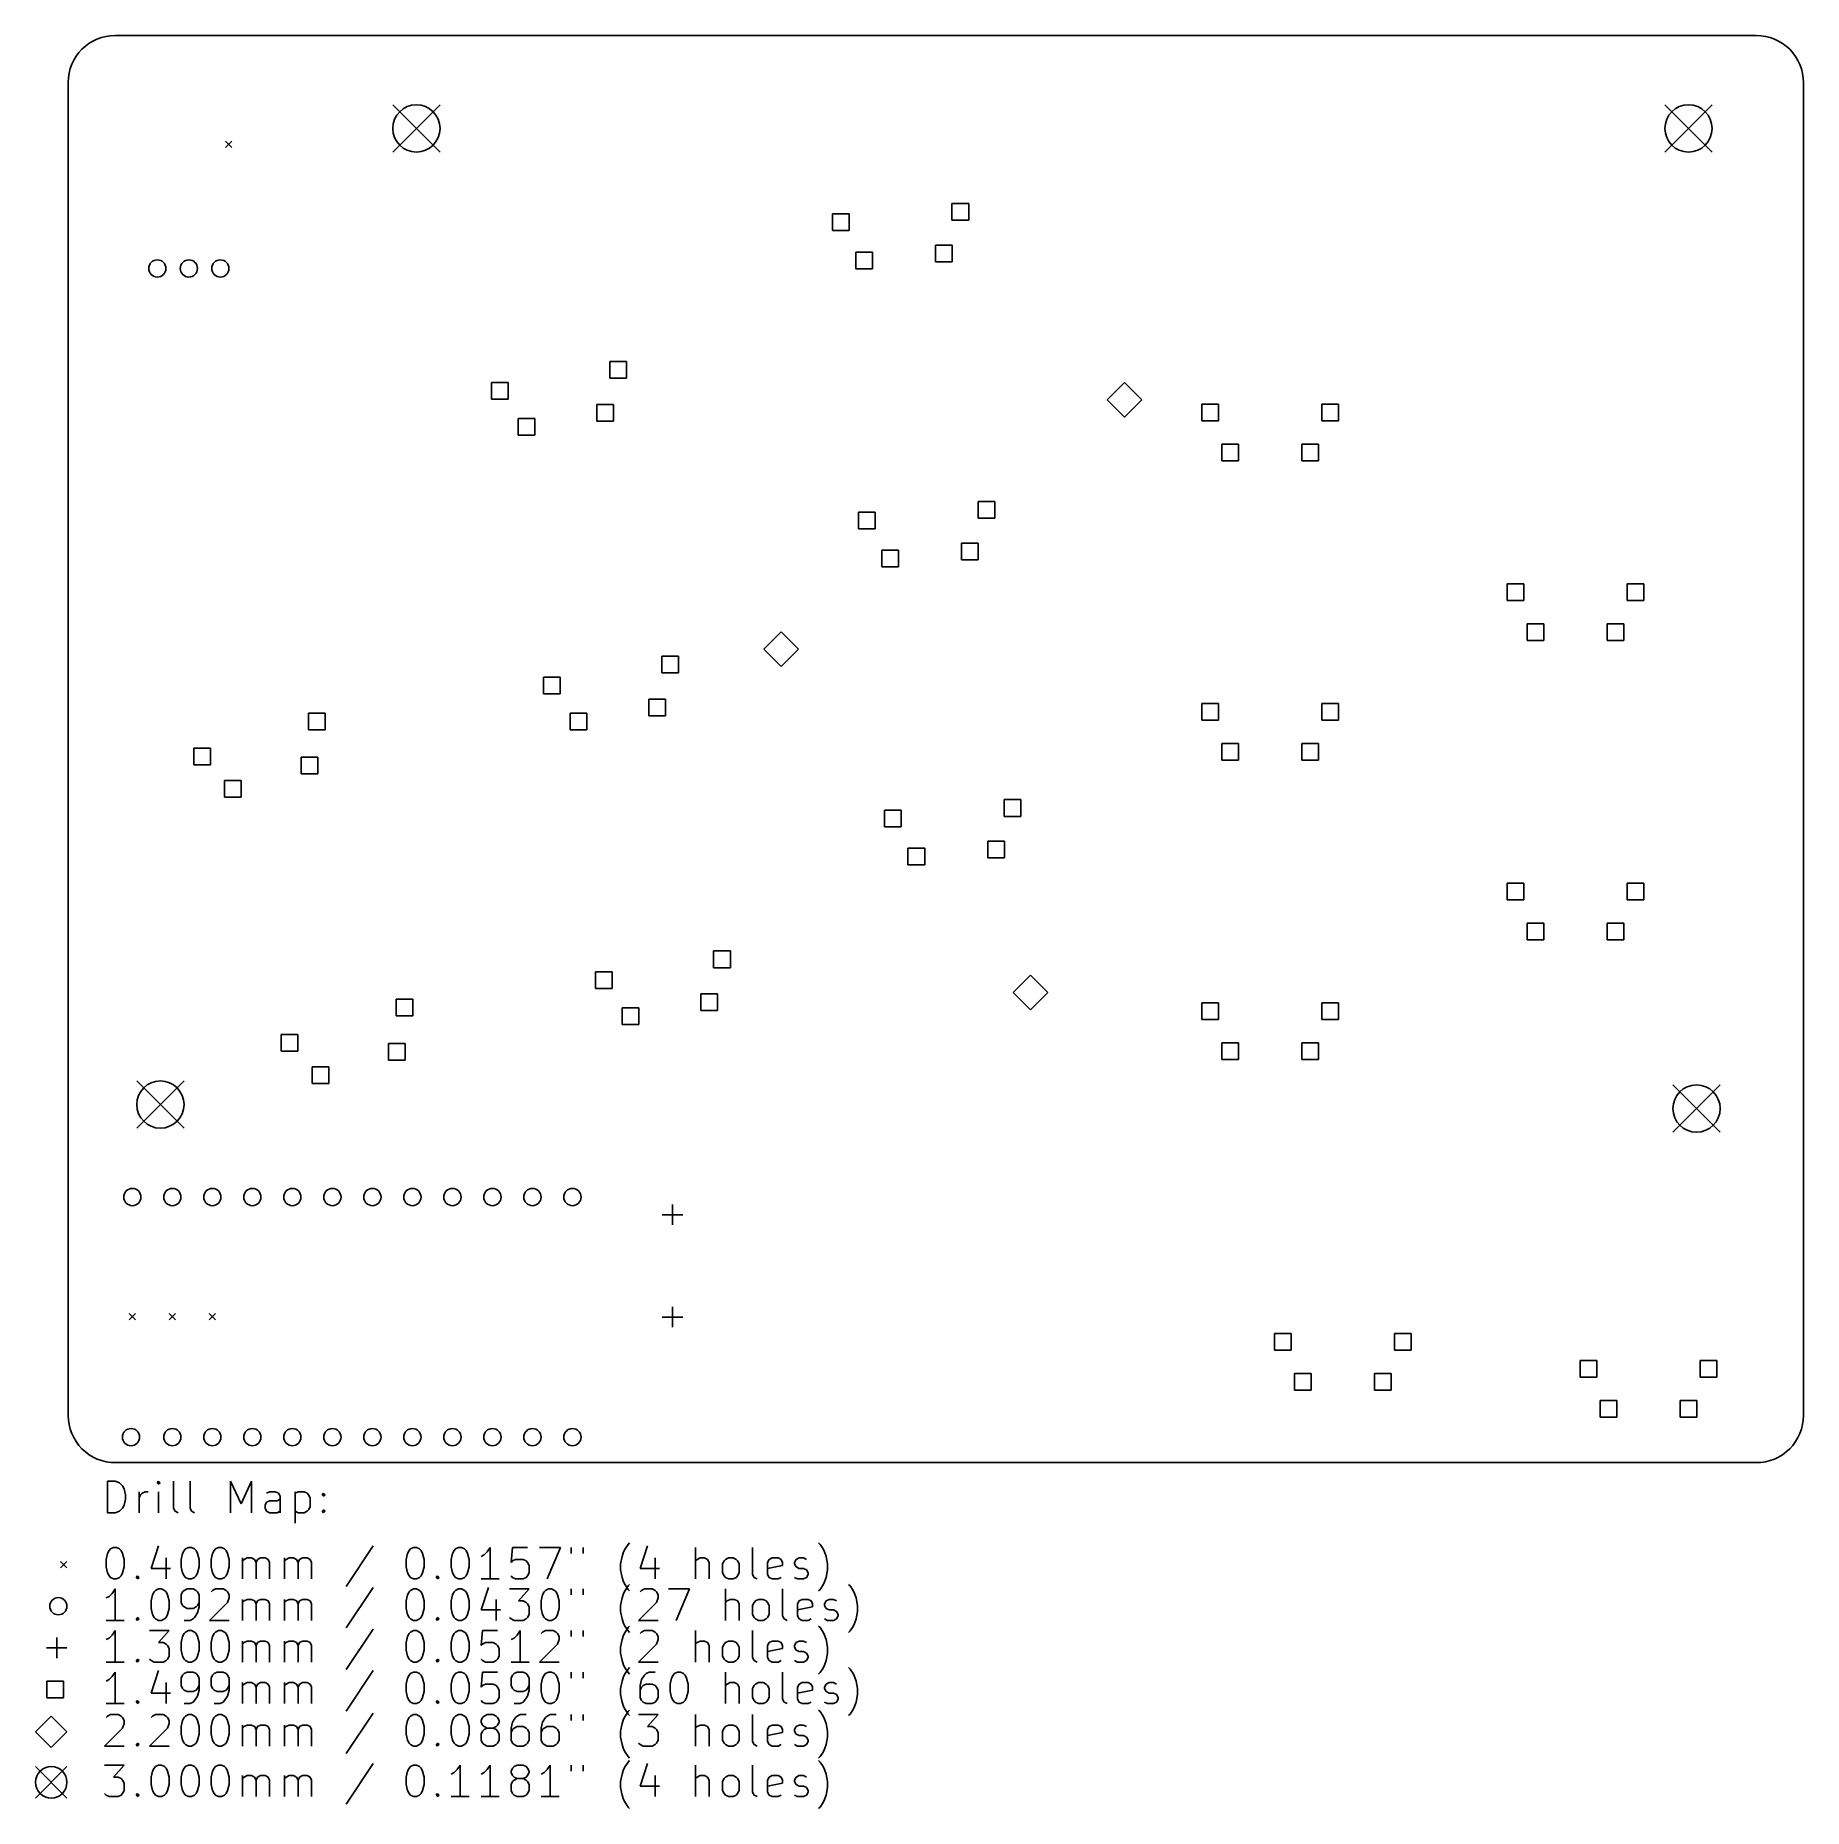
# Model space of a CAD drawing. Extents: x 193 to 305, y -169 to -57.
import ezdxf

# ---------------------------------------------------------------- set-up
doc = ezdxf.new("R2010")
doc.units = 0
doc.layers.add('BLACK', color=7, linetype='CONTINUOUS')

msp = doc.modelspace()

# ---------------------------------------------------------------- linework, layer by layer
at = {"layer": 'BLACK', "linetype": 'CONTINUOUS'}
for p, q in [((197.803, -56.5814), (301.991, -56.5814)), ((194.803, -144.196), (194.803, -59.5814)), ((304.991, -144.196), (304.991, -59.5814)), ((215.416, -60.984), (218.416, -63.984)), ((218.416, -60.984), (215.416, -63.984)), ((296.188, -60.984), (299.188, -63.984)), ((299.188, -60.984), (296.188, -63.984)), ((204.803, -63.2937), (205.203, -63.6937)), ((205.203, -63.2937), (204.803, -63.6937)), ((251.982, -67.2464), (250.922, -67.2464)), ((250.922, -67.2464), (250.922, -68.3061)), ((251.982, -68.3061), (251.982, -67.2464)), ((244.391, -67.9106), (243.331, -67.9106)), ((243.331, -67.9106), (243.331, -68.9703)), ((244.391, -68.9703), (244.391, -67.9106)), ((250.922, -68.3061), (251.982, -68.3061)), ((243.331, -68.9703), (244.391, -68.9703)), ((245.877, -70.3302), (244.817, -70.3302)), ((244.817, -70.3302), (244.817, -71.3899)), ((245.877, -71.3899), (245.877, -70.3302)), ((250.938, -69.8875), (249.878, -69.8875)), ((249.878, -69.8875), (249.878, -70.9472)), ((250.938, -70.9472), (250.938, -69.8875)), ((244.817, -71.3899), (245.877, -71.3899)), ((249.878, -70.9472), (250.938, -70.9472)), ((230.25, -77.2871), (229.19, -77.2871)), ((229.19, -77.2871), (229.19, -78.3468)), ((230.25, -78.3468), (230.25, -77.2871)), ((222.746, -78.6103), (221.686, -78.6103)), ((221.686, -78.6103), (221.686, -79.67)), ((222.746, -79.67), (222.746, -78.6103)), ((229.19, -78.3468), (230.25, -78.3468)), ((261.874, -78.6171), (260.774, -79.7171)), ((262.974, -79.7171), (261.874, -78.6171)), ((221.686, -79.67), (222.746, -79.67)), ((260.774, -79.7171), (261.874, -80.8171)), ((261.874, -80.8171), (262.974, -79.7171)), ((224.438, -80.8912), (223.378, -80.8912)), ((223.378, -80.8912), (223.378, -81.9509)), ((224.438, -81.9509), (224.438, -80.8912)), ((229.44, -80.0091), (228.381, -80.0091)), ((228.381, -80.0091), (228.381, -81.0687)), ((229.44, -81.0687), (229.44, -80.0091)), ((267.835, -79.9965), (266.776, -79.9965)), ((266.776, -79.9965), (266.776, -81.0562)), ((267.835, -81.0562), (267.835, -79.9965)), ((275.455, -79.9965), (274.396, -79.9965)), ((274.396, -79.9965), (274.396, -81.0562)), ((275.455, -81.0562), (275.455, -79.9965)), ((223.378, -81.9509), (224.438, -81.9509)), ((228.381, -81.0687), (229.44, -81.0687)), ((266.776, -81.0562), (267.835, -81.0562)), ((274.396, -81.0562), (275.455, -81.0562)), ((269.105, -82.5365), (268.046, -82.5365)), ((268.046, -82.5365), (268.046, -83.5962)), ((269.105, -83.5962), (269.105, -82.5365)), ((274.185, -82.5365), (273.126, -82.5365)), ((273.126, -82.5365), (273.126, -83.5962)), ((274.185, -83.5962), (274.185, -82.5365)), ((268.046, -83.5962), (269.105, -83.5962)), ((273.126, -83.5962), (274.185, -83.5962)), ((253.638, -86.1741), (252.578, -86.1741)), ((252.578, -86.1741), (252.578, -87.2338)), ((253.638, -87.2338), (253.638, -86.1741)), ((246.047, -86.8383), (244.987, -86.8383)), ((244.987, -86.8383), (244.987, -87.898)), ((246.047, -87.898), (246.047, -86.8383)), ((252.578, -87.2338), (253.638, -87.2338)), ((244.987, -87.898), (246.047, -87.898)), ((252.594, -88.8152), (251.534, -88.8152)), ((251.534, -88.8152), (251.534, -89.8748)), ((252.594, -89.8748), (252.594, -88.8152)), ((247.533, -89.2579), (246.473, -89.2579)), ((246.473, -89.2579), (246.473, -90.3176)), ((247.533, -90.3176), (247.533, -89.2579)), ((251.534, -89.8748), (252.594, -89.8748)), ((246.473, -90.3176), (247.533, -90.3176)), ((287.235, -91.3965), (286.176, -91.3965)), ((286.176, -91.3965), (286.176, -92.4562)), ((287.235, -92.4562), (287.235, -91.3965)), ((294.855, -91.3965), (293.796, -91.3965)), ((293.796, -91.3965), (293.796, -92.4562)), ((294.855, -92.4562), (294.855, -91.3965)), ((286.176, -92.4562), (287.235, -92.4562)), ((293.796, -92.4562), (294.855, -92.4562)), ((240.078, -94.4525), (238.978, -95.5525)), ((241.178, -95.5525), (240.078, -94.4525)), ((288.505, -93.9365), (287.446, -93.9365)), ((287.446, -93.9365), (287.446, -94.9962)), ((288.505, -94.9962), (288.505, -93.9365)), ((293.585, -93.9365), (292.526, -93.9365)), ((292.526, -93.9365), (292.526, -94.9962)), ((293.585, -94.9962), (293.585, -93.9365)), ((238.978, -95.5525), (240.078, -96.6525)), ((240.078, -96.6525), (241.178, -95.5525)), ((287.446, -94.9962), (288.505, -94.9962)), ((292.526, -94.9962), (293.585, -94.9962)), ((233.549, -95.9985), (232.49, -95.9985)), ((232.49, -95.9985), (232.49, -97.0581)), ((233.549, -97.0581), (233.549, -95.9985)), ((226.045, -97.3217), (224.986, -97.3217)), ((224.986, -97.3217), (224.986, -98.3813)), ((226.045, -98.3813), (226.045, -97.3217)), ((232.49, -97.0581), (233.549, -97.0581)), ((224.986, -98.3813), (226.045, -98.3813)), ((232.74, -98.7204), (231.68, -98.7204)), ((231.68, -98.7204), (231.68, -99.7801)), ((232.74, -99.7801), (232.74, -98.7204)), ((267.835, -98.9965), (266.776, -98.9965)), ((266.776, -98.9965), (266.776, -100.056)), ((267.835, -100.056), (267.835, -98.9965)), ((275.455, -98.9965), (274.396, -98.9965)), ((274.396, -98.9965), (274.396, -100.056)), ((275.455, -100.056), (275.455, -98.9965)), ((211.127, -99.6043), (210.067, -99.6043)), ((210.067, -99.6043), (210.067, -100.664)), ((211.127, -100.664), (211.127, -99.6043)), ((227.737, -99.6025), (226.677, -99.6025)), ((226.677, -99.6025), (226.677, -100.662)), ((227.737, -100.662), (227.737, -99.6025)), ((231.68, -99.7801), (232.74, -99.7801)), ((266.776, -100.056), (267.835, -100.056)), ((274.396, -100.056), (275.455, -100.056)), ((210.067, -100.664), (211.127, -100.664)), ((226.677, -100.662), (227.737, -100.662)), ((203.84, -101.832), (202.78, -101.832)), ((202.78, -101.832), (202.78, -102.892)), ((203.84, -102.892), (203.84, -101.832)), ((210.655, -102.405), (209.596, -102.405)), ((209.596, -102.405), (209.596, -103.464)), ((210.655, -103.464), (210.655, -102.405)), ((269.105, -101.537), (268.046, -101.537)), ((268.046, -101.537), (268.046, -102.596)), ((269.105, -102.596), (269.105, -101.537)), ((274.185, -101.537), (273.126, -101.537)), ((273.126, -101.537), (273.126, -102.596)), ((274.185, -102.596), (274.185, -101.537)), ((202.78, -102.892), (203.84, -102.892)), ((209.596, -103.464), (210.655, -103.464)), ((268.046, -102.596), (269.105, -102.596)), ((273.126, -102.596), (274.185, -102.596)), ((205.797, -103.89), (204.738, -103.89)), ((204.738, -103.89), (204.738, -104.95)), ((205.797, -104.95), (205.797, -103.89)), ((204.738, -104.95), (205.797, -104.95)), ((247.702, -105.766), (246.643, -105.766)), ((246.643, -105.766), (246.643, -106.826)), ((247.702, -106.826), (247.702, -105.766)), ((255.294, -105.102), (254.234, -105.102)), ((254.234, -105.102), (254.234, -106.162)), ((255.294, -106.162), (255.294, -105.102)), ((246.643, -106.826), (247.702, -106.826)), ((254.234, -106.162), (255.294, -106.162)), ((254.25, -107.743), (253.19, -107.743)), ((253.19, -107.743), (253.19, -108.803)), ((254.25, -108.803), (254.25, -107.743)), ((249.189, -108.186), (248.129, -108.186)), ((248.129, -108.186), (248.129, -109.245)), ((249.189, -109.245), (249.189, -108.186)), ((253.19, -108.803), (254.25, -108.803)), ((248.129, -109.245), (249.189, -109.245)), ((287.235, -110.397), (286.176, -110.397)), ((286.176, -110.397), (286.176, -111.456)), ((287.235, -111.456), (287.235, -110.397)), ((294.855, -110.397), (293.796, -110.397)), ((293.796, -110.397), (293.796, -111.456)), ((294.855, -111.456), (294.855, -110.397)), ((286.176, -111.456), (287.235, -111.456)), ((293.796, -111.456), (294.855, -111.456)), ((288.505, -112.937), (287.446, -112.937)), ((287.446, -112.937), (287.446, -113.996)), ((288.505, -113.996), (288.505, -112.937)), ((293.585, -112.937), (292.526, -112.937)), ((292.526, -112.937), (292.526, -113.996)), ((293.585, -113.996), (293.585, -112.937)), ((236.849, -114.71), (235.789, -114.71)), ((235.789, -114.71), (235.789, -115.769)), ((236.849, -115.769), (236.849, -114.71)), ((287.446, -113.996), (288.505, -113.996)), ((292.526, -113.996), (293.585, -113.996)), ((235.789, -115.769), (236.849, -115.769)), ((229.345, -116.033), (228.285, -116.033)), ((228.285, -116.033), (228.285, -117.093)), ((229.345, -117.093), (229.345, -116.033)), ((255.914, -116.248), (254.814, -117.348)), ((257.014, -117.348), (255.914, -116.248)), ((216.682, -117.774), (215.622, -117.774)), ((215.622, -117.774), (215.622, -118.834)), ((216.682, -118.834), (216.682, -117.774)), ((228.285, -117.093), (229.345, -117.093)), ((236.039, -117.432), (234.979, -117.432)), ((234.979, -117.432), (234.979, -118.491)), ((236.039, -118.491), (236.039, -117.432)), ((254.814, -117.348), (255.914, -118.448)), ((255.914, -118.448), (257.014, -117.348)), ((267.835, -117.997), (266.776, -117.997)), ((266.776, -117.997), (266.776, -119.056)), ((267.835, -119.056), (267.835, -117.997)), ((275.455, -117.997), (274.396, -117.997)), ((274.396, -117.997), (274.396, -119.056)), ((275.455, -119.056), (275.455, -117.997)), ((215.622, -118.834), (216.682, -118.834)), ((231.036, -118.314), (229.977, -118.314)), ((229.977, -118.314), (229.977, -119.374)), ((231.036, -119.374), (231.036, -118.314)), ((234.979, -118.491), (236.039, -118.491)), ((266.776, -119.056), (267.835, -119.056)), ((274.396, -119.056), (275.455, -119.056)), ((209.395, -120.002), (208.335, -120.002)), ((208.335, -120.002), (208.335, -121.062)), ((209.395, -121.062), (209.395, -120.002)), ((229.977, -119.374), (231.036, -119.374)), ((208.335, -121.062), (209.395, -121.062)), ((216.21, -120.574), (215.151, -120.574)), ((215.151, -120.574), (215.151, -121.634)), ((216.21, -121.634), (216.21, -120.574)), ((269.105, -120.537), (268.046, -120.537)), ((268.046, -120.537), (268.046, -121.596)), ((269.105, -121.596), (269.105, -120.537)), ((274.185, -120.537), (273.126, -120.537)), ((273.126, -120.537), (273.126, -121.596)), ((274.185, -121.596), (274.185, -120.537)), ((211.352, -122.06), (210.293, -122.06)), ((210.293, -122.06), (210.293, -123.119)), ((211.352, -123.119), (211.352, -122.06)), ((215.151, -121.634), (216.21, -121.634)), ((268.046, -121.596), (269.105, -121.596)), ((273.126, -121.596), (274.185, -121.596)), ((199.16, -122.96), (202.16, -125.96)), ((202.16, -122.96), (199.16, -125.96)), ((210.293, -123.119), (211.352, -123.119)), ((296.696, -123.214), (299.696, -126.214)), ((299.696, -123.214), (296.696, -126.214)), ((232.522, -131.454), (233.822, -131.454)), ((233.172, -130.804), (233.172, -132.104)), ((233.172, -137.304), (233.172, -138.604)), ((198.682, -137.722), (199.082, -138.122)), ((199.082, -137.722), (198.682, -138.122)), ((201.222, -137.722), (201.622, -138.122)), ((201.622, -137.722), (201.222, -138.122)), ((203.762, -137.722), (204.162, -138.122)), ((204.162, -137.722), (203.762, -138.122)), ((232.522, -137.954), (233.822, -137.954)), ((272.46, -138.997), (271.401, -138.997)), ((271.401, -138.997), (271.401, -140.056)), ((272.46, -140.056), (272.46, -138.997)), ((280.08, -138.997), (279.021, -138.997)), ((279.021, -138.997), (279.021, -140.056)), ((280.08, -140.056), (280.08, -138.997)), ((271.401, -140.056), (272.46, -140.056)), ((279.021, -140.056), (280.08, -140.056)), ((291.86, -140.707), (290.801, -140.707)), ((290.801, -140.707), (290.801, -141.766)), ((291.86, -141.766), (291.86, -140.707)), ((299.48, -140.707), (298.421, -140.707)), ((298.421, -140.707), (298.421, -141.766)), ((299.48, -141.766), (299.48, -140.707)), ((273.73, -141.537), (272.671, -141.537)), ((272.671, -141.537), (272.671, -142.596)), ((273.73, -142.596), (273.73, -141.537)), ((278.81, -141.537), (277.751, -141.537)), ((277.751, -141.537), (277.751, -142.596)), ((278.81, -142.596), (278.81, -141.537)), ((290.801, -141.766), (291.86, -141.766)), ((298.421, -141.766), (299.48, -141.766)), ((272.671, -142.596), (273.73, -142.596)), ((277.751, -142.596), (278.81, -142.596)), ((293.13, -143.247), (292.071, -143.247)), ((292.071, -143.247), (292.071, -144.306)), ((293.13, -144.306), (293.13, -143.247)), ((298.21, -143.247), (297.151, -143.247)), ((297.151, -143.247), (297.151, -144.306)), ((298.21, -144.306), (298.21, -143.247)), ((292.071, -144.306), (293.13, -144.306)), ((297.151, -144.306), (298.21, -144.306)), ((197.803, -147.196), (301.991, -147.196)), ((197.304, -150.376), (197.304, -148.376)), ((197.304, -148.376), (197.781, -148.376)), ((197.781, -148.376), (198.066, -148.471)), ((198.066, -148.471), (198.257, -148.662)), ((200.542, -148.376), (200.447, -148.471)), ((200.447, -148.471), (200.542, -148.567)), ((200.638, -148.471), (200.542, -148.376)), ((200.542, -148.376), (200.542, -148.567)), ((200.542, -148.567), (200.638, -148.471)), ((201.495, -150.09), (201.495, -148.376)), ((202.542, -150.09), (202.542, -148.376)), ((205.114, -150.376), (205.114, -148.376)), ((205.114, -148.376), (205.781, -149.805)), ((205.781, -149.805), (206.447, -148.376)), ((206.447, -148.376), (206.447, -150.376)), ((198.257, -148.662), (198.352, -148.852)), ((198.352, -148.852), (198.447, -149.233)), ((198.447, -149.519), (198.352, -149.9)), ((198.447, -149.233), (198.447, -149.519)), ((199.304, -150.376), (199.304, -149.043)), ((199.304, -149.424), (199.4, -149.233)), ((199.4, -149.233), (199.495, -149.138)), ((199.495, -149.138), (199.685, -149.043)), ((199.685, -149.043), (199.876, -149.043)), ((200.542, -150.376), (200.542, -149.043)), ((207.304, -149.9), (207.4, -149.709)), ((207.59, -149.043), (207.4, -149.138)), ((207.4, -149.709), (207.59, -149.614)), ((207.971, -149.043), (207.59, -149.043)), ((207.59, -149.614), (208.066, -149.614)), ((208.162, -149.138), (207.971, -149.043)), ((208.066, -149.614), (208.257, -149.519)), ((208.257, -149.329), (208.162, -149.138)), ((208.257, -150.376), (208.257, -149.329)), ((209.209, -149.043), (209.209, -151.043)), ((209.209, -149.138), (209.4, -149.043)), ((209.4, -149.043), (209.781, -149.043)), ((209.781, -149.043), (209.971, -149.138)), ((209.971, -149.138), (210.066, -149.233)), ((210.066, -149.233), (210.162, -149.424)), ((210.162, -149.424), (210.162, -149.995)), ((210.923, -149.233), (211.019, -149.138)), ((211.019, -149.329), (210.923, -149.233)), ((211.019, -149.138), (211.114, -149.233)), ((211.019, -149.138), (211.019, -149.329)), ((211.114, -149.233), (211.019, -149.329)), ((197.781, -150.376), (197.304, -150.376)), ((198.066, -150.281), (197.781, -150.376)), ((198.257, -150.09), (198.066, -150.281)), ((198.352, -149.9), (198.257, -150.09)), ((201.59, -150.281), (201.495, -150.09)), ((201.781, -150.376), (201.59, -150.281)), ((202.638, -150.281), (202.542, -150.09)), ((202.828, -150.376), (202.638, -150.281)), ((207.304, -150.09), (207.304, -149.9)), ((207.4, -150.281), (207.304, -150.09)), ((207.59, -150.376), (207.4, -150.281)), ((208.066, -150.376), (207.59, -150.376)), ((208.257, -150.281), (208.066, -150.376)), ((209.4, -150.376), (209.209, -150.281)), ((209.781, -150.376), (209.4, -150.376)), ((209.971, -150.281), (209.781, -150.376)), ((210.066, -150.186), (209.971, -150.281)), ((210.162, -149.995), (210.066, -150.186)), ((210.923, -150.281), (211.019, -150.186)), ((211.019, -150.376), (210.923, -150.281)), ((211.019, -150.186), (211.114, -150.281)), ((211.019, -150.186), (211.019, -150.376)), ((211.114, -150.281), (211.019, -150.376)), ((197.209, -153.338), (197.304, -152.957)), ((197.304, -152.957), (197.4, -152.767)), ((197.4, -152.767), (197.495, -152.671)), ((197.495, -152.671), (197.685, -152.576)), ((197.685, -152.576), (197.876, -152.576)), ((197.876, -152.576), (198.066, -152.671)), ((198.066, -152.671), (198.162, -152.767)), ((198.162, -152.767), (198.257, -152.957)), ((198.257, -152.957), (198.352, -153.338)), ((200.542, -152.481), (200.066, -153.909)), ((201.971, -153.338), (202.066, -152.957)), ((202.066, -152.957), (202.162, -152.767)), ((202.162, -152.767), (202.257, -152.671)), ((202.257, -152.671), (202.447, -152.576)), ((202.447, -152.576), (202.638, -152.576)), ((202.638, -152.576), (202.828, -152.671)), ((202.828, -152.671), (202.923, -152.767)), ((202.923, -152.767), (203.019, -152.957)), ((203.019, -152.957), (203.114, -153.338)), ((203.876, -153.338), (203.971, -152.957)), ((203.971, -152.957), (204.066, -152.767)), ((204.066, -152.767), (204.162, -152.671)), ((204.162, -152.671), (204.352, -152.576)), ((204.352, -152.576), (204.542, -152.576)), ((204.542, -152.576), (204.733, -152.671)), ((204.733, -152.671), (204.828, -152.767)), ((204.828, -152.767), (204.923, -152.957)), ((204.923, -152.957), (205.019, -153.338)), ((214.162, -152.481), (212.447, -155.052)), ((216.257, -153.338), (216.352, -152.957)), ((216.352, -152.957), (216.447, -152.767)), ((216.447, -152.767), (216.542, -152.671)), ((216.542, -152.671), (216.733, -152.576)), ((216.733, -152.576), (216.923, -152.576)), ((216.923, -152.576), (217.114, -152.671)), ((217.114, -152.671), (217.209, -152.767)), ((217.209, -152.767), (217.304, -152.957)), ((217.304, -152.957), (217.4, -153.338)), ((219.114, -153.338), (219.209, -152.957)), ((219.209, -152.957), (219.304, -152.767)), ((219.304, -152.767), (219.4, -152.671)), ((219.4, -152.671), (219.59, -152.576)), ((219.59, -152.576), (219.781, -152.576)), ((219.781, -152.576), (219.971, -152.671)), ((219.971, -152.671), (220.066, -152.767)), ((220.066, -152.767), (220.162, -152.957)), ((220.162, -152.957), (220.257, -153.338)), ((221.209, -153.052), (221.019, -153.148)), ((221.4, -152.862), (221.209, -153.052)), ((221.59, -152.576), (221.4, -152.862)), ((221.59, -154.576), (221.59, -152.576)), ((223.019, -152.576), (222.923, -153.529)), ((223.971, -152.576), (223.019, -152.576)), ((224.733, -152.576), (226.066, -152.576)), ((226.066, -152.576), (225.209, -154.576)), ((226.733, -152.576), (226.733, -152.957)), ((227.495, -152.576), (227.495, -152.957)), ((229.971, -153.148), (230.066, -152.862)), ((230.066, -152.862), (230.162, -152.671)), ((230.162, -152.671), (230.352, -152.386)), ((230.352, -152.386), (230.447, -152.29)), ((231.59, -152.481), (231.114, -153.909)), ((234.638, -154.576), (234.638, -152.576)), ((238.257, -154.29), (238.257, -152.576)), ((242.542, -152.386), (242.447, -152.29)), ((242.733, -152.671), (242.542, -152.386)), ((242.828, -152.862), (242.733, -152.671)), ((242.923, -153.148), (242.828, -152.862)), ((194.328, -153.471), (194.728, -153.871)), ((194.728, -153.471), (194.328, -153.871)), ((197.209, -153.814), (197.209, -153.338)), ((197.304, -154.195), (197.209, -153.814)), ((197.4, -154.386), (197.304, -154.195)), ((198.257, -154.195), (198.162, -154.386)), ((198.352, -153.814), (198.257, -154.195)), ((198.352, -153.338), (198.352, -153.814)), ((200.066, -153.909), (201.304, -153.909)), ((201.019, -153.243), (201.019, -154.576)), ((201.971, -153.814), (201.971, -153.338)), ((202.066, -154.195), (201.971, -153.814)), ((202.162, -154.386), (202.066, -154.195)), ((203.019, -154.195), (202.923, -154.386)), ((203.114, -153.814), (203.019, -154.195)), ((203.114, -153.338), (203.114, -153.814)), ((203.876, -153.814), (203.876, -153.338)), ((203.971, -154.195), (203.876, -153.814)), ((204.066, -154.386), (203.971, -154.195)), ((204.923, -154.195), (204.828, -154.386)), ((205.019, -153.814), (204.923, -154.195)), ((205.019, -153.338), (205.019, -153.814)), ((205.876, -154.576), (205.876, -153.243)), ((205.876, -153.433), (205.971, -153.338)), ((205.971, -153.338), (206.162, -153.243)), ((206.162, -153.243), (206.447, -153.243)), ((206.447, -153.243), (206.638, -153.338)), ((206.638, -153.338), (206.733, -153.529)), ((206.733, -153.529), (206.828, -153.338)), ((206.733, -153.529), (206.733, -154.576)), ((206.828, -153.338), (207.019, -153.243)), ((207.019, -153.243), (207.304, -153.243)), ((207.304, -153.243), (207.495, -153.338)), ((207.495, -153.338), (207.59, -153.529)), ((207.59, -153.529), (207.59, -154.576)), ((208.542, -154.576), (208.542, -153.243)), ((208.542, -153.433), (208.638, -153.338)), ((208.638, -153.338), (208.828, -153.243)), ((208.828, -153.243), (209.114, -153.243)), ((209.114, -153.243), (209.304, -153.338)), ((209.304, -153.338), (209.4, -153.529)), ((209.4, -153.529), (209.495, -153.338)), ((209.4, -153.529), (209.4, -154.576)), ((209.495, -153.338), (209.685, -153.243)), ((209.685, -153.243), (209.971, -153.243)), ((209.971, -153.243), (210.162, -153.338)), ((210.162, -153.338), (210.257, -153.529)), ((210.257, -153.529), (210.257, -154.576)), ((216.257, -153.814), (216.257, -153.338)), ((216.352, -154.195), (216.257, -153.814)), ((216.447, -154.386), (216.352, -154.195)), ((217.304, -154.195), (217.209, -154.386)), ((217.4, -153.814), (217.304, -154.195)), ((217.4, -153.338), (217.4, -153.814)), ((219.114, -153.814), (219.114, -153.338)), ((219.209, -154.195), (219.114, -153.814)), ((219.304, -154.386), (219.209, -154.195)), ((220.162, -154.195), (220.066, -154.386)), ((220.257, -153.814), (220.162, -154.195)), ((220.257, -153.338), (220.257, -153.814)), ((222.923, -153.529), (223.019, -153.433)), ((223.019, -153.433), (223.209, -153.338)), ((223.209, -153.338), (223.685, -153.338)), ((223.685, -153.338), (223.876, -153.433)), ((223.876, -153.433), (223.971, -153.529)), ((223.971, -153.529), (224.066, -153.719)), ((224.066, -154.195), (223.971, -154.386)), ((224.066, -153.719), (224.066, -154.195)), ((229.876, -153.624), (229.971, -153.148)), ((229.876, -154.005), (229.876, -153.624)), ((229.971, -154.481), (229.876, -154.005)), ((231.114, -153.909), (232.352, -153.909)), ((232.066, -153.243), (232.066, -154.576)), ((234.733, -153.338), (234.638, -153.433)), ((234.923, -153.243), (234.733, -153.338)), ((235.209, -153.243), (234.923, -153.243)), ((235.4, -153.338), (235.209, -153.243)), ((235.495, -153.529), (235.4, -153.338)), ((235.495, -154.576), (235.495, -153.529)), ((236.352, -153.624), (236.447, -153.433)), ((236.352, -154.195), (236.352, -153.624)), ((236.447, -154.386), (236.352, -154.195)), ((236.447, -153.433), (236.542, -153.338)), ((236.542, -153.338), (236.733, -153.243)), ((236.733, -153.243), (237.019, -153.243)), ((237.019, -153.243), (237.209, -153.338)), ((237.209, -153.338), (237.304, -153.433)), ((237.304, -153.433), (237.4, -153.624)), ((237.4, -154.195), (237.304, -154.386)), ((237.4, -153.624), (237.4, -154.195)), ((239.209, -153.529), (239.304, -153.338)), ((239.209, -154.29), (239.209, -153.529)), ((240.162, -153.719), (239.209, -153.909)), ((239.304, -153.338), (239.495, -153.243)), ((239.495, -153.243), (239.876, -153.243)), ((239.876, -153.243), (240.066, -153.338)), ((240.066, -153.338), (240.162, -153.529)), ((240.162, -153.529), (240.162, -153.719)), ((240.923, -153.529), (241.019, -153.338)), ((240.923, -153.624), (240.923, -153.529)), ((241.019, -153.814), (240.923, -153.624)), ((241.019, -153.338), (241.209, -153.243)), ((241.209, -153.909), (241.019, -153.814)), ((241.209, -153.243), (241.495, -153.243)), ((241.495, -153.909), (241.209, -153.909)), ((241.495, -153.243), (241.685, -153.338)), ((241.685, -154.005), (241.495, -153.909)), ((241.781, -154.195), (241.685, -154.005)), ((241.781, -154.29), (241.781, -154.195)), ((243.019, -153.624), (242.923, -153.148)), ((242.923, -154.481), (243.019, -154.005)), ((243.019, -154.005), (243.019, -153.624)), ((197.495, -154.481), (197.4, -154.386)), ((197.685, -154.576), (197.495, -154.481)), ((197.781, -155.216), (197.59, -155.502)), ((197.876, -154.576), (197.685, -154.576)), ((197.781, -157.216), (197.781, -155.216)), ((198.066, -154.481), (197.876, -154.576)), ((198.162, -154.386), (198.066, -154.481)), ((199.114, -154.481), (199.209, -154.386)), ((199.209, -154.576), (199.114, -154.481)), ((199.209, -154.386), (199.304, -154.481)), ((199.209, -154.386), (199.209, -154.576)), ((199.304, -154.481), (199.209, -154.576)), ((200.257, -155.407), (200.352, -155.311)), ((200.352, -155.311), (200.542, -155.216)), ((200.542, -155.216), (200.733, -155.216)), ((200.733, -155.216), (200.923, -155.311)), ((200.923, -155.311), (201.019, -155.407)), ((202.162, -155.311), (202.066, -155.407)), ((202.257, -154.481), (202.162, -154.386)), ((202.352, -155.216), (202.162, -155.311)), ((202.447, -154.576), (202.257, -154.481)), ((202.733, -155.216), (202.352, -155.216)), ((202.638, -154.576), (202.447, -154.576)), ((202.828, -154.481), (202.638, -154.576)), ((202.923, -155.311), (202.733, -155.216)), ((202.923, -154.386), (202.828, -154.481)), ((203.019, -155.407), (202.923, -155.311)), ((203.876, -155.407), (203.971, -155.311)), ((203.971, -155.311), (204.162, -155.216)), ((204.162, -154.481), (204.066, -154.386)), ((204.352, -154.576), (204.162, -154.481)), ((204.162, -155.216), (204.638, -155.216)), ((204.542, -154.576), (204.352, -154.576)), ((204.733, -154.481), (204.542, -154.576)), ((204.638, -155.216), (204.828, -155.311)), ((204.828, -154.386), (204.733, -154.481)), ((204.828, -155.311), (204.923, -155.407)), ((214.162, -155.121), (212.447, -157.692)), ((216.542, -154.481), (216.447, -154.386)), ((216.447, -155.407), (216.542, -155.311)), ((216.733, -154.576), (216.542, -154.481)), ((216.542, -155.311), (216.733, -155.216)), ((216.923, -154.576), (216.733, -154.576)), ((216.733, -155.216), (216.923, -155.216)), ((217.114, -154.481), (216.923, -154.576)), ((216.923, -155.216), (217.114, -155.311)), ((217.209, -154.386), (217.114, -154.481)), ((217.114, -155.311), (217.209, -155.407)), ((218.162, -154.481), (218.257, -154.386)), ((218.257, -154.576), (218.162, -154.481)), ((218.257, -154.386), (218.352, -154.481)), ((218.257, -154.386), (218.257, -154.576)), ((218.352, -154.481), (218.257, -154.576)), ((219.4, -154.481), (219.304, -154.386)), ((219.304, -155.407), (219.4, -155.311)), ((219.59, -154.576), (219.4, -154.481)), ((219.4, -155.311), (219.59, -155.216)), ((219.781, -154.576), (219.59, -154.576)), ((219.59, -155.216), (219.781, -155.216)), ((219.971, -154.481), (219.781, -154.576)), ((219.781, -155.216), (219.971, -155.311)), ((220.066, -154.386), (219.971, -154.481)), ((219.971, -155.311), (220.066, -155.407)), ((222.162, -154.576), (221.019, -154.576)), ((221.495, -155.121), (221.019, -156.549)), ((222.828, -155.216), (224.066, -155.216)), ((223.019, -154.481), (222.923, -154.386)), ((223.209, -154.576), (223.019, -154.481)), ((223.685, -154.576), (223.209, -154.576)), ((224.066, -155.216), (223.4, -155.978)), ((223.876, -154.481), (223.685, -154.576)), ((223.971, -154.386), (223.876, -154.481)), ((225.019, -155.407), (225.114, -155.311)), ((225.114, -155.311), (225.304, -155.216)), ((225.304, -155.216), (225.495, -155.216)), ((225.495, -155.216), (225.685, -155.311)), ((225.685, -155.311), (225.781, -155.407)), ((226.733, -155.216), (226.733, -155.597)), ((227.495, -155.216), (227.495, -155.597)), ((230.066, -154.767), (229.971, -154.481)), ((230.162, -154.957), (230.066, -154.767)), ((230.066, -155.502), (230.162, -155.311)), ((230.352, -155.243), (230.162, -154.957)), ((230.162, -155.311), (230.352, -155.026)), ((230.352, -155.026), (230.447, -154.93)), ((230.447, -155.338), (230.352, -155.243)), ((231.114, -155.407), (231.209, -155.311)), ((231.209, -155.311), (231.4, -155.216)), ((231.4, -155.216), (231.876, -155.216)), ((231.876, -155.216), (232.066, -155.311)), ((232.066, -155.311), (232.162, -155.407)), ((232.923, -155.216), (234.257, -155.216)), ((234.257, -155.216), (233.4, -157.216)), ((236.542, -154.481), (236.447, -154.386)), ((236.733, -154.576), (236.542, -154.481)), ((236.542, -157.216), (236.542, -155.216)), ((237.019, -154.576), (236.733, -154.576)), ((237.209, -154.481), (237.019, -154.576)), ((237.304, -154.386), (237.209, -154.481)), ((238.352, -154.481), (238.257, -154.29)), ((238.542, -154.576), (238.352, -154.481)), ((239.304, -154.481), (239.209, -154.29)), ((239.495, -154.576), (239.304, -154.481)), ((239.876, -154.576), (239.495, -154.576)), ((240.066, -154.481), (239.876, -154.576)), ((240.162, -156.93), (240.162, -155.216)), ((240.923, -154.481), (241.114, -154.576)), ((241.114, -154.576), (241.495, -154.576)), ((241.495, -154.576), (241.685, -154.481)), ((241.685, -154.481), (241.781, -154.29)), ((242.447, -155.338), (242.542, -155.243)), ((242.542, -155.243), (242.733, -154.957)), ((242.733, -154.957), (242.828, -154.767)), ((242.828, -154.767), (242.923, -154.481)), ((244.447, -155.026), (244.352, -154.93)), ((244.638, -155.311), (244.447, -155.026)), ((244.733, -155.502), (244.638, -155.311)), ((197.4, -155.692), (197.209, -155.788)), ((197.59, -155.502), (197.4, -155.692)), ((200.066, -155.978), (200.162, -155.597)), ((200.066, -156.454), (200.066, -155.978)), ((200.162, -156.835), (200.066, -156.454)), ((200.162, -155.597), (200.257, -155.407)), ((201.019, -155.407), (201.114, -155.597)), ((201.114, -155.597), (201.209, -155.978)), ((201.209, -156.454), (201.114, -156.835)), ((201.209, -155.978), (201.209, -156.454)), ((202.066, -155.407), (201.971, -155.597)), ((201.971, -155.597), (201.971, -156.073)), ((201.971, -156.073), (202.066, -156.264)), ((202.066, -156.264), (202.162, -156.359)), ((202.162, -156.359), (202.352, -156.454)), ((202.352, -156.454), (202.733, -156.454)), ((202.733, -156.454), (202.923, -156.359)), ((202.923, -156.359), (203.019, -156.264)), ((203.114, -155.597), (203.019, -155.407)), ((203.019, -156.264), (203.114, -156.073)), ((203.019, -156.74), (203.114, -156.359)), ((203.114, -156.359), (203.114, -155.597)), ((204.923, -156.073), (203.781, -157.216)), ((204.923, -155.407), (205.019, -155.597)), ((205.019, -155.788), (204.923, -156.073)), ((205.019, -155.597), (205.019, -155.788)), ((205.876, -157.216), (205.876, -155.883)), ((205.876, -156.073), (205.971, -155.978)), ((205.971, -155.978), (206.162, -155.883)), ((206.162, -155.883), (206.447, -155.883)), ((206.447, -155.883), (206.638, -155.978)), ((206.638, -155.978), (206.733, -156.169)), ((206.733, -156.169), (206.828, -155.978)), ((206.733, -156.169), (206.733, -157.216)), ((206.828, -155.978), (207.019, -155.883)), ((207.019, -155.883), (207.304, -155.883)), ((207.304, -155.883), (207.495, -155.978)), ((207.495, -155.978), (207.59, -156.169)), ((207.59, -156.169), (207.59, -157.216)), ((208.542, -157.216), (208.542, -155.883)), ((208.542, -156.073), (208.638, -155.978)), ((208.638, -155.978), (208.828, -155.883)), ((208.828, -155.883), (209.114, -155.883)), ((209.114, -155.883), (209.304, -155.978)), ((209.304, -155.978), (209.4, -156.169)), ((209.4, -156.169), (209.495, -155.978)), ((209.4, -156.169), (209.4, -157.216)), ((209.495, -155.978), (209.685, -155.883)), ((209.685, -155.883), (209.971, -155.883)), ((209.971, -155.883), (210.162, -155.978)), ((210.162, -155.978), (210.257, -156.169)), ((210.257, -156.169), (210.257, -157.216)), ((216.257, -155.978), (216.352, -155.597)), ((216.257, -156.454), (216.257, -155.978)), ((216.352, -156.835), (216.257, -156.454)), ((216.352, -155.597), (216.447, -155.407)), ((217.209, -155.407), (217.304, -155.597)), ((217.304, -155.597), (217.4, -155.978)), ((217.4, -156.454), (217.304, -156.835)), ((217.4, -155.978), (217.4, -156.454)), ((219.114, -155.978), (219.209, -155.597)), ((219.114, -156.454), (219.114, -155.978)), ((219.209, -156.835), (219.114, -156.454)), ((219.209, -155.597), (219.304, -155.407)), ((220.066, -155.407), (220.162, -155.597)), ((220.162, -155.597), (220.257, -155.978)), ((220.257, -156.454), (220.162, -156.835)), ((220.257, -155.978), (220.257, -156.454)), ((221.971, -155.883), (221.971, -157.216)), ((223.4, -155.978), (223.685, -155.978)), ((223.685, -155.978), (223.876, -156.073)), ((223.876, -156.073), (223.971, -156.169)), ((223.971, -156.169), (224.066, -156.359)), ((224.066, -156.359), (224.066, -156.835)), ((224.828, -155.978), (224.923, -155.597)), ((224.828, -156.454), (224.828, -155.978)), ((224.923, -156.835), (224.828, -156.454)), ((224.923, -155.597), (225.019, -155.407)), ((225.781, -155.407), (225.876, -155.597)), ((225.876, -155.597), (225.971, -155.978)), ((225.971, -156.454), (225.876, -156.835)), ((225.971, -155.978), (225.971, -156.454)), ((229.876, -156.264), (229.971, -155.788)), ((229.876, -156.645), (229.876, -156.264)), ((229.971, -155.788), (230.066, -155.502)), ((232.162, -156.073), (231.019, -157.216)), ((232.162, -155.407), (232.257, -155.597)), ((232.257, -155.788), (232.162, -156.073)), ((232.257, -155.597), (232.257, -155.788)), ((236.638, -155.978), (236.542, -156.073)), ((236.828, -155.883), (236.638, -155.978)), ((237.114, -155.883), (236.828, -155.883)), ((237.304, -155.978), (237.114, -155.883)), ((237.4, -156.169), (237.304, -155.978)), ((237.4, -157.216), (237.4, -156.169)), ((238.257, -156.264), (238.352, -156.073)), ((238.257, -156.835), (238.257, -156.264)), ((238.352, -156.073), (238.447, -155.978)), ((238.447, -155.978), (238.638, -155.883)), ((238.638, -155.883), (238.923, -155.883)), ((238.923, -155.883), (239.114, -155.978)), ((239.114, -155.978), (239.209, -156.073)), ((239.209, -156.073), (239.304, -156.264)), ((239.304, -156.264), (239.304, -156.835)), ((241.114, -156.169), (241.209, -155.978)), ((241.114, -156.93), (241.114, -156.169)), ((242.066, -156.359), (241.114, -156.549)), ((241.209, -155.978), (241.4, -155.883)), ((241.4, -155.883), (241.781, -155.883)), ((241.781, -155.883), (241.971, -155.978)), ((241.971, -155.978), (242.066, -156.169)), ((242.066, -156.169), (242.066, -156.359)), ((242.828, -156.169), (242.923, -155.978)), ((242.828, -156.264), (242.828, -156.169)), ((242.923, -156.454), (242.828, -156.264)), ((242.923, -155.978), (243.114, -155.883)), ((243.114, -156.549), (242.923, -156.454)), ((243.114, -155.883), (243.4, -155.883)), ((243.4, -155.883), (243.59, -155.978)), ((244.828, -155.788), (244.733, -155.502)), ((244.923, -156.264), (244.828, -155.788)), ((244.923, -156.645), (244.923, -156.264)), ((198.352, -157.216), (197.209, -157.216)), ((199.114, -157.121), (199.209, -157.026)), ((199.209, -157.216), (199.114, -157.121)), ((199.209, -157.026), (199.304, -157.121)), ((199.209, -157.026), (199.209, -157.216)), ((199.304, -157.121), (199.209, -157.216)), ((200.257, -157.026), (200.162, -156.835)), ((200.352, -157.121), (200.257, -157.026)), ((200.542, -157.216), (200.352, -157.121)), ((200.733, -157.216), (200.542, -157.216)), ((200.923, -157.121), (200.733, -157.216)), ((201.019, -157.026), (200.923, -157.121)), ((201.114, -156.835), (201.019, -157.026)), ((202.162, -157.216), (202.542, -157.216)), ((202.542, -157.216), (202.733, -157.121)), ((202.733, -157.121), (202.828, -157.026)), ((202.828, -157.026), (203.019, -156.74)), ((203.781, -157.216), (205.019, -157.216)), ((216.447, -157.026), (216.352, -156.835)), ((216.542, -157.121), (216.447, -157.026)), ((216.733, -157.216), (216.542, -157.121)), ((216.923, -157.216), (216.733, -157.216)), ((217.114, -157.121), (216.923, -157.216)), ((217.209, -157.026), (217.114, -157.121)), ((217.304, -156.835), (217.209, -157.026)), ((218.162, -157.121), (218.257, -157.026)), ((218.257, -157.216), (218.162, -157.121)), ((218.257, -157.026), (218.352, -157.121)), ((218.257, -157.026), (218.257, -157.216)), ((218.352, -157.121), (218.257, -157.216)), ((219.304, -157.026), (219.209, -156.835)), ((219.4, -157.121), (219.304, -157.026)), ((219.59, -157.216), (219.4, -157.121)), ((219.781, -157.216), (219.59, -157.216)), ((219.971, -157.121), (219.781, -157.216)), ((220.066, -157.026), (219.971, -157.121)), ((220.162, -156.835), (220.066, -157.026)), ((221.019, -156.549), (222.257, -156.549)), ((222.923, -157.121), (222.828, -157.026)), ((223.114, -157.216), (222.923, -157.121)), ((223.685, -157.216), (223.114, -157.216)), ((223.876, -157.121), (223.685, -157.216)), ((223.971, -157.026), (223.876, -157.121)), ((224.066, -156.835), (223.971, -157.026)), ((225.019, -157.026), (224.923, -156.835)), ((225.114, -157.121), (225.019, -157.026)), ((225.304, -157.216), (225.114, -157.121)), ((225.495, -157.216), (225.304, -157.216)), ((225.685, -157.121), (225.495, -157.216)), ((225.781, -157.026), (225.685, -157.121)), ((225.876, -156.835), (225.781, -157.026)), ((229.971, -157.121), (229.876, -156.645)), ((230.066, -157.407), (229.971, -157.121)), ((230.162, -157.597), (230.066, -157.407)), ((230.352, -157.883), (230.162, -157.597)), ((230.352, -157.666), (230.447, -157.57)), ((231.019, -157.216), (232.257, -157.216)), ((238.352, -157.026), (238.257, -156.835)), ((238.447, -157.121), (238.352, -157.026)), ((238.638, -157.216), (238.447, -157.121)), ((238.923, -157.216), (238.638, -157.216)), ((239.114, -157.121), (238.923, -157.216)), ((239.209, -157.026), (239.114, -157.121)), ((239.304, -156.835), (239.209, -157.026)), ((240.257, -157.121), (240.162, -156.93)), ((240.447, -157.216), (240.257, -157.121)), ((241.209, -157.121), (241.114, -156.93)), ((241.4, -157.216), (241.209, -157.121)), ((241.781, -157.216), (241.4, -157.216)), ((241.971, -157.121), (241.781, -157.216)), ((242.542, -157.666), (242.447, -157.57)), ((242.828, -157.121), (243.019, -157.216)), ((243.019, -157.216), (243.4, -157.216)), ((243.4, -156.549), (243.114, -156.549)), ((243.59, -156.645), (243.4, -156.549)), ((243.4, -157.216), (243.59, -157.121)), ((243.685, -156.835), (243.59, -156.645)), ((243.59, -157.121), (243.685, -156.93)), ((243.685, -156.93), (243.685, -156.835)), ((244.447, -157.883), (244.638, -157.597)), ((244.638, -157.597), (244.733, -157.407)), ((244.733, -157.407), (244.828, -157.121)), ((244.828, -157.121), (244.923, -156.645)), ((194.078, -158.301), (194.078, -159.601)), ((197.4, -158.332), (197.209, -158.428)), ((197.59, -158.142), (197.4, -158.332)), ((197.781, -157.856), (197.59, -158.142)), ((197.781, -159.856), (197.781, -157.856)), ((199.971, -157.856), (201.209, -157.856)), ((201.209, -157.856), (200.542, -158.618)), ((200.542, -158.618), (200.828, -158.618)), ((200.828, -158.618), (201.019, -158.713)), ((201.019, -158.713), (201.114, -158.809)), ((201.971, -158.618), (202.066, -158.237)), ((201.971, -159.094), (201.971, -158.618)), ((202.066, -158.237), (202.162, -158.047)), ((202.162, -158.047), (202.257, -157.951)), ((202.257, -157.951), (202.447, -157.856)), ((202.447, -157.856), (202.638, -157.856)), ((202.638, -157.856), (202.828, -157.951)), ((202.828, -157.951), (202.923, -158.047)), ((202.923, -158.047), (203.019, -158.237)), ((203.019, -158.237), (203.114, -158.618)), ((203.114, -158.618), (203.114, -159.094)), ((203.876, -158.618), (203.971, -158.237)), ((203.876, -159.094), (203.876, -158.618)), ((203.971, -158.237), (204.066, -158.047)), ((204.066, -158.047), (204.162, -157.951)), ((204.162, -157.951), (204.352, -157.856)), ((204.352, -157.856), (204.542, -157.856)), ((204.542, -157.856), (204.733, -157.951)), ((204.733, -157.951), (204.828, -158.047)), ((204.828, -158.047), (204.923, -158.237)), ((204.923, -158.237), (205.019, -158.618)), ((205.019, -158.618), (205.019, -159.094)), ((205.876, -159.856), (205.876, -158.523)), ((205.876, -158.713), (205.971, -158.618)), ((205.971, -158.618), (206.162, -158.523)), ((206.162, -158.523), (206.447, -158.523)), ((206.447, -158.523), (206.638, -158.618)), ((206.638, -158.618), (206.733, -158.809)), ((206.733, -158.809), (206.828, -158.618)), ((206.828, -158.618), (207.019, -158.523)), ((207.019, -158.523), (207.304, -158.523)), ((207.304, -158.523), (207.495, -158.618)), ((207.495, -158.618), (207.59, -158.809)), ((208.542, -159.856), (208.542, -158.523)), ((208.542, -158.713), (208.638, -158.618)), ((208.638, -158.618), (208.828, -158.523)), ((208.828, -158.523), (209.114, -158.523)), ((209.114, -158.523), (209.304, -158.618)), ((209.304, -158.618), (209.4, -158.809)), ((209.4, -158.809), (209.495, -158.618)), ((209.495, -158.618), (209.685, -158.523)), ((209.685, -158.523), (209.971, -158.523)), ((209.971, -158.523), (210.162, -158.618)), ((210.162, -158.618), (210.257, -158.809)), ((214.162, -157.761), (212.447, -160.332)), ((216.257, -158.618), (216.352, -158.237)), ((216.257, -159.094), (216.257, -158.618)), ((216.352, -158.237), (216.447, -158.047)), ((216.447, -158.047), (216.542, -157.951)), ((216.542, -157.951), (216.733, -157.856)), ((216.733, -157.856), (216.923, -157.856)), ((216.923, -157.856), (217.114, -157.951)), ((217.114, -157.951), (217.209, -158.047)), ((217.209, -158.047), (217.304, -158.237)), ((217.304, -158.237), (217.4, -158.618)), ((217.4, -158.618), (217.4, -159.094)), ((219.114, -158.618), (219.209, -158.237)), ((219.114, -159.094), (219.114, -158.618)), ((219.209, -158.237), (219.304, -158.047)), ((219.304, -158.047), (219.4, -157.951)), ((219.4, -157.951), (219.59, -157.856)), ((219.59, -157.856), (219.781, -157.856)), ((219.781, -157.856), (219.971, -157.951)), ((219.971, -157.951), (220.066, -158.047)), ((220.066, -158.047), (220.162, -158.237)), ((220.162, -158.237), (220.257, -158.618)), ((220.257, -158.618), (220.257, -159.094)), ((221.114, -157.856), (221.019, -158.809)), ((221.019, -158.809), (221.114, -158.713)), ((222.066, -157.856), (221.114, -157.856)), ((221.114, -158.713), (221.304, -158.618)), ((221.304, -158.618), (221.781, -158.618)), ((221.781, -158.618), (221.971, -158.713)), ((221.971, -158.713), (222.066, -158.809)), ((223.114, -158.332), (222.923, -158.428)), ((223.304, -158.142), (223.114, -158.332)), ((223.495, -157.856), (223.304, -158.142)), ((223.495, -159.856), (223.495, -157.856)), ((225.876, -158.713), (224.733, -159.856)), ((224.828, -158.047), (224.923, -157.951)), ((224.923, -157.951), (225.114, -157.856)), ((225.114, -157.856), (225.59, -157.856)), ((225.59, -157.856), (225.781, -157.951)), ((225.781, -157.951), (225.876, -158.047)), ((225.876, -158.047), (225.971, -158.237)), ((225.971, -158.428), (225.876, -158.713)), ((225.971, -158.237), (225.971, -158.428)), ((226.733, -157.856), (226.733, -158.237)), ((227.495, -157.856), (227.495, -158.237)), ((229.876, -158.904), (229.971, -158.428)), ((229.971, -158.428), (230.066, -158.142)), ((230.066, -158.142), (230.162, -157.951)), ((230.162, -157.951), (230.352, -157.666)), ((230.447, -157.978), (230.352, -157.883)), ((232.162, -158.713), (231.019, -159.856)), ((231.114, -158.047), (231.209, -157.951)), ((231.209, -157.951), (231.4, -157.856)), ((231.4, -157.856), (231.876, -157.856)), ((231.876, -157.856), (232.066, -157.951)), ((232.066, -157.951), (232.162, -158.047)), ((232.162, -158.047), (232.257, -158.237)), ((232.257, -158.428), (232.162, -158.713)), ((232.257, -158.237), (232.257, -158.428)), ((234.638, -159.856), (234.638, -157.856)), ((234.733, -158.618), (234.638, -158.713)), ((234.923, -158.523), (234.733, -158.618)), ((235.209, -158.523), (234.923, -158.523)), ((235.4, -158.618), (235.209, -158.523)), ((235.495, -158.809), (235.4, -158.618)), ((236.352, -158.904), (236.447, -158.713)), ((236.447, -158.713), (236.542, -158.618)), ((236.542, -158.618), (236.733, -158.523)), ((236.733, -158.523), (237.019, -158.523)), ((237.019, -158.523), (237.209, -158.618)), ((237.209, -158.618), (237.304, -158.713)), ((237.304, -158.713), (237.4, -158.904)), ((238.257, -159.57), (238.257, -157.856)), ((239.209, -158.809), (239.304, -158.618)), ((239.304, -158.618), (239.495, -158.523)), ((239.495, -158.523), (239.876, -158.523)), ((239.876, -158.523), (240.066, -158.618)), ((240.066, -158.618), (240.162, -158.809)), ((240.923, -158.809), (241.019, -158.618)), ((241.019, -158.618), (241.209, -158.523)), ((241.209, -158.523), (241.495, -158.523)), ((241.495, -158.523), (241.685, -158.618)), ((242.733, -157.951), (242.542, -157.666)), ((242.828, -158.142), (242.733, -157.951)), ((242.923, -158.428), (242.828, -158.142)), ((243.019, -158.904), (242.923, -158.428)), ((244.352, -157.978), (244.447, -157.883)), ((193.428, -158.951), (194.728, -158.951)), ((198.352, -159.856), (197.209, -159.856)), ((199.114, -159.761), (199.209, -159.666)), ((199.209, -159.856), (199.114, -159.761)), ((199.209, -159.666), (199.304, -159.761)), ((199.209, -159.666), (199.209, -159.856)), ((199.304, -159.761), (199.209, -159.856)), ((200.066, -159.761), (199.971, -159.666)), ((200.257, -159.856), (200.066, -159.761)), ((200.828, -159.856), (200.257, -159.856)), ((201.019, -159.761), (200.828, -159.856)), ((201.114, -159.666), (201.019, -159.761)), ((201.114, -158.809), (201.209, -158.999)), ((201.209, -159.475), (201.114, -159.666)), ((201.209, -158.999), (201.209, -159.475)), ((202.066, -159.475), (201.971, -159.094)), ((202.162, -159.666), (202.066, -159.475)), ((202.257, -159.761), (202.162, -159.666)), ((202.447, -159.856), (202.257, -159.761)), ((202.638, -159.856), (202.447, -159.856)), ((202.828, -159.761), (202.638, -159.856)), ((202.923, -159.666), (202.828, -159.761)), ((203.019, -159.475), (202.923, -159.666)), ((203.114, -159.094), (203.019, -159.475)), ((203.971, -159.475), (203.876, -159.094)), ((204.066, -159.666), (203.971, -159.475)), ((204.162, -159.761), (204.066, -159.666)), ((204.352, -159.856), (204.162, -159.761)), ((204.542, -159.856), (204.352, -159.856)), ((204.733, -159.761), (204.542, -159.856)), ((204.828, -159.666), (204.733, -159.761)), ((204.923, -159.475), (204.828, -159.666)), ((205.019, -159.094), (204.923, -159.475)), ((206.733, -158.809), (206.733, -159.856)), ((207.59, -158.809), (207.59, -159.856)), ((209.4, -158.809), (209.4, -159.856)), ((210.257, -158.809), (210.257, -159.856)), ((216.352, -159.475), (216.257, -159.094)), ((216.447, -159.666), (216.352, -159.475)), ((216.542, -159.761), (216.447, -159.666)), ((216.733, -159.856), (216.542, -159.761)), ((216.923, -159.856), (216.733, -159.856)), ((217.114, -159.761), (216.923, -159.856)), ((217.209, -159.666), (217.114, -159.761)), ((217.304, -159.475), (217.209, -159.666)), ((217.4, -159.094), (217.304, -159.475)), ((218.162, -159.761), (218.257, -159.666)), ((218.257, -159.856), (218.162, -159.761)), ((218.257, -159.666), (218.352, -159.761)), ((218.257, -159.666), (218.257, -159.856)), ((218.352, -159.761), (218.257, -159.856)), ((219.209, -159.475), (219.114, -159.094)), ((219.304, -159.666), (219.209, -159.475)), ((219.4, -159.761), (219.304, -159.666)), ((219.59, -159.856), (219.4, -159.761)), ((219.781, -159.856), (219.59, -159.856)), ((219.971, -159.761), (219.781, -159.856)), ((220.066, -159.666), (219.971, -159.761)), ((220.162, -159.475), (220.066, -159.666)), ((220.257, -159.094), (220.162, -159.475)), ((221.114, -159.761), (221.019, -159.666)), ((221.304, -159.856), (221.114, -159.761)), ((221.781, -159.856), (221.304, -159.856)), ((221.971, -159.761), (221.781, -159.856)), ((222.066, -159.666), (221.971, -159.761)), ((222.066, -158.809), (222.162, -158.999)), ((222.162, -159.475), (222.066, -159.666)), ((222.162, -158.999), (222.162, -159.475)), ((224.066, -159.856), (222.923, -159.856)), ((224.733, -159.856), (225.971, -159.856)), ((229.876, -159.285), (229.876, -158.904)), ((229.971, -159.761), (229.876, -159.285)), ((230.066, -160.047), (229.971, -159.761)), ((231.019, -159.856), (232.257, -159.856)), ((235.495, -159.856), (235.495, -158.809)), ((236.352, -159.475), (236.352, -158.904)), ((236.447, -159.666), (236.352, -159.475)), ((236.542, -159.761), (236.447, -159.666)), ((236.733, -159.856), (236.542, -159.761)), ((237.019, -159.856), (236.733, -159.856)), ((237.209, -159.761), (237.019, -159.856)), ((237.304, -159.666), (237.209, -159.761)), ((237.4, -159.475), (237.304, -159.666)), ((237.4, -158.904), (237.4, -159.475)), ((238.352, -159.761), (238.257, -159.57)), ((238.542, -159.856), (238.352, -159.761)), ((239.209, -159.57), (239.209, -158.809)), ((240.162, -158.999), (239.209, -159.189)), ((239.304, -159.761), (239.209, -159.57)), ((239.495, -159.856), (239.304, -159.761)), ((239.876, -159.856), (239.495, -159.856)), ((240.066, -159.761), (239.876, -159.856)), ((240.162, -158.809), (240.162, -158.999)), ((240.923, -158.904), (240.923, -158.809)), ((241.019, -159.094), (240.923, -158.904)), ((240.923, -159.761), (241.114, -159.856)), ((241.209, -159.189), (241.019, -159.094)), ((241.114, -159.856), (241.495, -159.856)), ((241.495, -159.189), (241.209, -159.189)), ((241.685, -159.285), (241.495, -159.189)), ((241.495, -159.856), (241.685, -159.761)), ((241.781, -159.475), (241.685, -159.285)), ((241.685, -159.761), (241.781, -159.57)), ((241.781, -159.57), (241.781, -159.475)), ((242.828, -160.047), (242.923, -159.761)), ((242.923, -159.761), (243.019, -159.285)), ((243.019, -159.285), (243.019, -158.904)), ((197.4, -160.972), (197.209, -161.068)), ((197.59, -160.782), (197.4, -160.972)), ((197.781, -160.496), (197.59, -160.782)), ((197.781, -162.496), (197.781, -160.496)), ((200.542, -160.401), (200.066, -161.829)), ((202.066, -160.687), (201.971, -160.877)), ((201.971, -160.877), (201.971, -161.353)), ((202.162, -160.591), (202.066, -160.687)), ((202.352, -160.496), (202.162, -160.591)), ((202.733, -160.496), (202.352, -160.496)), ((202.923, -160.591), (202.733, -160.496)), ((203.019, -160.687), (202.923, -160.591)), ((203.114, -160.877), (203.019, -160.687)), ((203.114, -161.639), (203.114, -160.877)), ((203.971, -160.687), (203.876, -160.877)), ((203.876, -160.877), (203.876, -161.353)), ((204.066, -160.591), (203.971, -160.687)), ((204.257, -160.496), (204.066, -160.591)), ((204.638, -160.496), (204.257, -160.496)), ((204.828, -160.591), (204.638, -160.496)), ((204.923, -160.687), (204.828, -160.591)), ((205.019, -160.877), (204.923, -160.687)), ((205.019, -161.639), (205.019, -160.877)), ((214.162, -160.401), (212.447, -162.972)), ((216.257, -161.258), (216.352, -160.877)), ((216.352, -160.877), (216.447, -160.687)), ((216.447, -160.687), (216.542, -160.591)), ((216.542, -160.591), (216.733, -160.496)), ((216.733, -160.496), (216.923, -160.496)), ((216.923, -160.496), (217.114, -160.591)), ((217.114, -160.591), (217.209, -160.687)), ((217.209, -160.687), (217.304, -160.877)), ((217.304, -160.877), (217.4, -161.258)), ((219.114, -161.258), (219.209, -160.877)), ((219.209, -160.877), (219.304, -160.687)), ((219.304, -160.687), (219.4, -160.591)), ((219.4, -160.591), (219.59, -160.496)), ((219.59, -160.496), (219.781, -160.496)), ((219.781, -160.496), (219.971, -160.591)), ((219.971, -160.591), (220.066, -160.687)), ((220.066, -160.687), (220.162, -160.877)), ((220.162, -160.877), (220.257, -161.258)), ((221.114, -160.496), (221.019, -161.449)), ((222.066, -160.496), (221.114, -160.496)), ((223.019, -160.687), (222.923, -160.877)), ((222.923, -160.877), (222.923, -161.353)), ((223.114, -160.591), (223.019, -160.687)), ((223.304, -160.496), (223.114, -160.591)), ((223.685, -160.496), (223.304, -160.496)), ((223.876, -160.591), (223.685, -160.496)), ((223.971, -160.687), (223.876, -160.591)), ((224.066, -160.877), (223.971, -160.687)), ((224.066, -161.639), (224.066, -160.877)), ((224.828, -161.258), (224.923, -160.877)), ((224.923, -160.877), (225.019, -160.687)), ((225.019, -160.687), (225.114, -160.591)), ((225.114, -160.591), (225.304, -160.496)), ((225.304, -160.496), (225.495, -160.496)), ((225.495, -160.496), (225.685, -160.591)), ((225.685, -160.591), (225.781, -160.687)), ((225.781, -160.687), (225.876, -160.877)), ((225.876, -160.877), (225.971, -161.258)), ((226.733, -160.496), (226.733, -160.877)), ((227.495, -160.496), (227.495, -160.877)), ((229.971, -161.068), (230.066, -160.782)), ((230.162, -160.237), (230.066, -160.047)), ((230.066, -160.782), (230.162, -160.591)), ((230.352, -160.523), (230.162, -160.237)), ((230.162, -160.591), (230.352, -160.306)), ((230.352, -160.306), (230.447, -160.21)), ((230.447, -160.618), (230.352, -160.523)), ((231.209, -160.972), (231.114, -161.353)), ((231.4, -160.687), (231.209, -160.972)), ((231.495, -160.591), (231.4, -160.687)), ((231.685, -160.496), (231.495, -160.591)), ((232.066, -160.496), (231.685, -160.496)), ((233.019, -161.258), (233.114, -160.877)), ((233.114, -160.877), (233.209, -160.687)), ((233.209, -160.687), (233.304, -160.591)), ((233.304, -160.591), (233.495, -160.496)), ((233.495, -160.496), (233.685, -160.496)), ((233.685, -160.496), (233.876, -160.591)), ((233.876, -160.591), (233.971, -160.687)), ((233.971, -160.687), (234.066, -160.877)), ((234.066, -160.877), (234.162, -161.258)), ((236.542, -162.496), (236.542, -160.496)), ((240.162, -162.21), (240.162, -160.496)), ((242.447, -160.618), (242.542, -160.523)), ((242.542, -160.523), (242.733, -160.237)), ((242.733, -160.237), (242.828, -160.047)), ((244.447, -160.306), (244.352, -160.21)), ((244.638, -160.591), (244.447, -160.306)), ((244.733, -160.782), (244.638, -160.591)), ((244.828, -161.068), (244.733, -160.782)), ((194.509, -161.062), (193.449, -161.062)), ((193.449, -161.062), (193.449, -162.121)), ((194.509, -162.121), (194.509, -161.062)), ((200.066, -161.829), (201.304, -161.829)), ((201.019, -161.163), (201.019, -162.496)), ((201.971, -161.353), (202.066, -161.544)), ((202.066, -161.544), (202.162, -161.639)), ((202.162, -161.639), (202.352, -161.734)), ((202.352, -161.734), (202.733, -161.734)), ((202.733, -161.734), (202.923, -161.639)), ((202.828, -162.306), (203.019, -162.02)), ((202.923, -161.639), (203.019, -161.544)), ((203.019, -161.544), (203.114, -161.353)), ((203.019, -162.02), (203.114, -161.639)), ((203.876, -161.353), (203.971, -161.544)), ((203.971, -161.544), (204.066, -161.639)), ((204.066, -161.639), (204.257, -161.734)), ((204.257, -161.734), (204.638, -161.734)), ((204.638, -161.734), (204.828, -161.639)), ((204.733, -162.306), (204.923, -162.02)), ((204.828, -161.639), (204.923, -161.544)), ((204.923, -161.544), (205.019, -161.353)), ((204.923, -162.02), (205.019, -161.639)), ((205.876, -162.496), (205.876, -161.163)), ((205.876, -161.353), (205.971, -161.258)), ((205.971, -161.258), (206.162, -161.163)), ((206.162, -161.163), (206.447, -161.163)), ((206.447, -161.163), (206.638, -161.258)), ((206.638, -161.258), (206.733, -161.449)), ((206.733, -161.449), (206.828, -161.258)), ((206.733, -161.449), (206.733, -162.496)), ((206.828, -161.258), (207.019, -161.163)), ((207.019, -161.163), (207.304, -161.163)), ((207.304, -161.163), (207.495, -161.258)), ((207.495, -161.258), (207.59, -161.449)), ((207.59, -161.449), (207.59, -162.496)), ((208.542, -162.496), (208.542, -161.163)), ((208.542, -161.353), (208.638, -161.258)), ((208.638, -161.258), (208.828, -161.163)), ((208.828, -161.163), (209.114, -161.163)), ((209.114, -161.163), (209.304, -161.258)), ((209.304, -161.258), (209.4, -161.449)), ((209.4, -161.449), (209.495, -161.258)), ((209.4, -161.449), (209.4, -162.496)), ((209.495, -161.258), (209.685, -161.163)), ((209.685, -161.163), (209.971, -161.163)), ((209.971, -161.163), (210.162, -161.258)), ((210.162, -161.258), (210.257, -161.449)), ((210.257, -161.449), (210.257, -162.496)), ((216.257, -161.734), (216.257, -161.258)), ((216.352, -162.115), (216.257, -161.734)), ((217.4, -161.734), (217.304, -162.115)), ((217.4, -161.258), (217.4, -161.734)), ((219.114, -161.734), (219.114, -161.258)), ((219.209, -162.115), (219.114, -161.734)), ((220.257, -161.734), (220.162, -162.115)), ((220.257, -161.258), (220.257, -161.734)), ((221.019, -161.449), (221.114, -161.353)), ((221.114, -161.353), (221.304, -161.258)), ((221.304, -161.258), (221.781, -161.258)), ((221.781, -161.258), (221.971, -161.353)), ((221.971, -161.353), (222.066, -161.449)), ((222.066, -161.449), (222.162, -161.639)), ((222.162, -161.639), (222.162, -162.115)), ((222.923, -161.353), (223.019, -161.544)), ((223.019, -161.544), (223.114, -161.639)), ((223.114, -161.639), (223.304, -161.734)), ((223.304, -161.734), (223.685, -161.734)), ((223.685, -161.734), (223.876, -161.639)), ((223.781, -162.306), (223.971, -162.02)), ((223.876, -161.639), (223.971, -161.544)), ((223.971, -161.544), (224.066, -161.353)), ((223.971, -162.02), (224.066, -161.639)), ((224.828, -161.734), (224.828, -161.258)), ((224.923, -162.115), (224.828, -161.734)), ((225.971, -161.734), (225.876, -162.115)), ((225.971, -161.258), (225.971, -161.734)), ((229.876, -161.544), (229.971, -161.068)), ((229.876, -161.925), (229.876, -161.544)), ((229.971, -162.401), (229.876, -161.925)), ((231.114, -161.353), (231.114, -162.115)), ((231.209, -161.449), (231.114, -161.639)), ((231.304, -161.353), (231.209, -161.449)), ((231.495, -161.258), (231.304, -161.353)), ((231.876, -161.258), (231.495, -161.258)), ((232.066, -161.353), (231.876, -161.258)), ((232.162, -161.449), (232.066, -161.353)), ((232.257, -161.639), (232.162, -161.449)), ((232.257, -162.115), (232.257, -161.639)), ((233.019, -161.734), (233.019, -161.258)), ((233.114, -162.115), (233.019, -161.734)), ((234.162, -161.734), (234.066, -162.115)), ((234.162, -161.258), (234.162, -161.734)), ((236.638, -161.258), (236.542, -161.353)), ((236.828, -161.163), (236.638, -161.258)), ((237.114, -161.163), (236.828, -161.163)), ((237.304, -161.258), (237.114, -161.163)), ((237.4, -161.449), (237.304, -161.258)), ((237.4, -162.496), (237.4, -161.449)), ((238.257, -161.544), (238.352, -161.353)), ((238.257, -162.115), (238.257, -161.544)), ((238.352, -161.353), (238.447, -161.258)), ((238.447, -161.258), (238.638, -161.163)), ((238.638, -161.163), (238.923, -161.163)), ((238.923, -161.163), (239.114, -161.258)), ((239.114, -161.258), (239.209, -161.353)), ((239.209, -161.353), (239.304, -161.544)), ((239.304, -161.544), (239.304, -162.115)), ((241.114, -161.449), (241.209, -161.258)), ((241.114, -162.21), (241.114, -161.449)), ((242.066, -161.639), (241.114, -161.829)), ((241.209, -161.258), (241.4, -161.163)), ((241.4, -161.163), (241.781, -161.163)), ((241.781, -161.163), (241.971, -161.258)), ((241.971, -161.258), (242.066, -161.449)), ((242.066, -161.449), (242.066, -161.639)), ((242.828, -161.449), (242.923, -161.258)), ((242.828, -161.544), (242.828, -161.449)), ((242.923, -161.734), (242.828, -161.544)), ((242.923, -161.258), (243.114, -161.163)), ((243.114, -161.829), (242.923, -161.734)), ((243.114, -161.163), (243.4, -161.163)), ((243.4, -161.829), (243.114, -161.829)), ((243.4, -161.163), (243.59, -161.258)), ((243.59, -161.925), (243.4, -161.829)), ((243.685, -162.115), (243.59, -161.925)), ((244.923, -161.544), (244.828, -161.068)), ((244.828, -162.401), (244.923, -161.925)), ((244.923, -161.925), (244.923, -161.544)), ((193.449, -162.121), (194.509, -162.121)), ((198.352, -162.496), (197.209, -162.496)), ((197.304, -163.29), (197.495, -163.195)), ((197.495, -163.195), (197.971, -163.195)), ((197.971, -163.195), (198.162, -163.29)), ((199.114, -162.401), (199.209, -162.306)), ((199.209, -162.496), (199.114, -162.401)), ((199.209, -162.306), (199.304, -162.401)), ((199.209, -162.306), (199.209, -162.496)), ((199.304, -162.401), (199.209, -162.496)), ((200.162, -163.29), (200.352, -163.195)), ((200.352, -163.195), (200.828, -163.195)), ((200.828, -163.195), (201.019, -163.29)), ((202.162, -162.496), (202.542, -162.496)), ((202.257, -163.29), (202.447, -163.195)), ((202.447, -163.195), (202.638, -163.195)), ((202.542, -162.496), (202.733, -162.401)), ((202.638, -163.195), (202.828, -163.29)), ((202.733, -162.401), (202.828, -162.306)), ((204.066, -162.496), (204.447, -162.496)), ((204.162, -163.29), (204.352, -163.195)), ((204.352, -163.195), (204.542, -163.195)), ((204.447, -162.496), (204.638, -162.401)), ((204.542, -163.195), (204.733, -163.29)), ((204.638, -162.401), (204.733, -162.306)), ((214.162, -163.099), (212.447, -165.671)), ((216.447, -162.306), (216.352, -162.115)), ((216.542, -162.401), (216.447, -162.306)), ((216.733, -162.496), (216.542, -162.401)), ((216.542, -163.29), (216.733, -163.195)), ((216.923, -162.496), (216.733, -162.496)), ((216.733, -163.195), (216.923, -163.195)), ((217.114, -162.401), (216.923, -162.496)), ((216.923, -163.195), (217.114, -163.29)), ((217.209, -162.306), (217.114, -162.401)), ((217.304, -162.115), (217.209, -162.306)), ((218.162, -162.401), (218.257, -162.306)), ((218.257, -162.496), (218.162, -162.401)), ((218.257, -162.306), (218.352, -162.401)), ((218.257, -162.306), (218.257, -162.496)), ((218.352, -162.401), (218.257, -162.496)), ((219.304, -162.306), (219.209, -162.115)), ((219.4, -162.401), (219.304, -162.306)), ((219.59, -162.496), (219.4, -162.401)), ((219.4, -163.29), (219.59, -163.195)), ((219.781, -162.496), (219.59, -162.496)), ((219.59, -163.195), (219.781, -163.195)), ((219.971, -162.401), (219.781, -162.496)), ((219.781, -163.195), (219.971, -163.29)), ((220.066, -162.306), (219.971, -162.401)), ((220.162, -162.115), (220.066, -162.306)), ((221.114, -162.401), (221.019, -162.306)), ((221.304, -162.496), (221.114, -162.401)), ((221.209, -163.29), (221.4, -163.195)), ((221.781, -162.496), (221.304, -162.496)), ((221.4, -163.195), (221.781, -163.195)), ((221.971, -162.401), (221.781, -162.496)), ((221.781, -163.195), (221.971, -163.29)), ((222.066, -162.306), (221.971, -162.401)), ((222.162, -162.115), (222.066, -162.306)), ((223.114, -162.496), (223.495, -162.496)), ((223.495, -163.195), (223.304, -163.29)), ((223.495, -162.496), (223.685, -162.401)), ((223.876, -163.195), (223.495, -163.195)), ((223.685, -162.401), (223.781, -162.306)), ((225.019, -162.306), (224.923, -162.115)), ((225.114, -162.401), (225.019, -162.306)), ((225.304, -162.496), (225.114, -162.401)), ((225.4, -163.195), (225.209, -163.29)), ((225.495, -162.496), (225.304, -162.496)), ((225.781, -163.195), (225.4, -163.195)), ((225.685, -162.401), (225.495, -162.496)), ((225.781, -162.306), (225.685, -162.401)), ((225.876, -162.115), (225.781, -162.306)), ((226.733, -163.195), (226.733, -163.576)), ((227.495, -163.195), (227.495, -163.576)), ((230.066, -162.687), (229.971, -162.401)), ((230.162, -162.877), (230.066, -162.687)), ((230.352, -163.163), (230.162, -162.877)), ((230.162, -163.29), (230.352, -163.004)), ((230.352, -163.004), (230.447, -162.909)), ((230.447, -163.258), (230.352, -163.163)), ((231.019, -163.195), (232.257, -163.195)), ((231.114, -162.115), (231.209, -162.306)), ((231.209, -162.306), (231.304, -162.401)), ((231.304, -162.401), (231.495, -162.496)), ((231.495, -162.496), (231.876, -162.496)), ((232.257, -163.195), (231.59, -163.957)), ((231.876, -162.496), (232.066, -162.401)), ((232.066, -162.401), (232.162, -162.306)), ((232.162, -162.306), (232.257, -162.115)), ((233.209, -162.306), (233.114, -162.115)), ((233.304, -162.401), (233.209, -162.306)), ((233.495, -162.496), (233.304, -162.401)), ((233.685, -162.496), (233.495, -162.496)), ((233.876, -162.401), (233.685, -162.496)), ((233.971, -162.306), (233.876, -162.401)), ((234.066, -162.115), (233.971, -162.306)), ((234.638, -165.195), (234.638, -163.195)), ((238.352, -162.306), (238.257, -162.115)), ((238.257, -164.909), (238.257, -163.195)), ((238.447, -162.401), (238.352, -162.306)), ((238.638, -162.496), (238.447, -162.401)), ((238.923, -162.496), (238.638, -162.496)), ((239.114, -162.401), (238.923, -162.496)), ((239.209, -162.306), (239.114, -162.401)), ((239.304, -162.115), (239.209, -162.306)), ((240.257, -162.401), (240.162, -162.21)), ((240.447, -162.496), (240.257, -162.401)), ((241.209, -162.401), (241.114, -162.21)), ((241.4, -162.496), (241.209, -162.401)), ((241.781, -162.496), (241.4, -162.496)), ((241.971, -162.401), (241.781, -162.496)), ((242.542, -163.004), (242.447, -162.909)), ((242.733, -163.29), (242.542, -163.004)), ((242.828, -162.401), (243.019, -162.496)), ((243.019, -162.496), (243.4, -162.496)), ((243.4, -162.496), (243.59, -162.401)), ((243.59, -162.401), (243.685, -162.21)), ((243.685, -162.21), (243.685, -162.115)), ((244.352, -163.258), (244.447, -163.163)), ((244.447, -163.163), (244.638, -162.877)), ((244.638, -162.877), (244.733, -162.687)), ((244.733, -162.687), (244.828, -162.401)), ((193.728, -163.29), (192.728, -164.29)), ((192.728, -164.29), (193.728, -165.29)), ((194.728, -164.29), (193.728, -163.29)), ((193.728, -165.29), (194.728, -164.29)), ((198.257, -164.052), (197.114, -165.195)), ((197.209, -163.385), (197.304, -163.29)), ((198.162, -163.29), (198.257, -163.385)), ((198.257, -163.385), (198.352, -163.576)), ((198.352, -163.766), (198.257, -164.052)), ((198.352, -163.576), (198.352, -163.766)), ((201.114, -164.052), (199.971, -165.195)), ((200.066, -163.385), (200.162, -163.29)), ((201.019, -163.29), (201.114, -163.385)), ((201.114, -163.385), (201.209, -163.576)), ((201.209, -163.766), (201.114, -164.052)), ((201.209, -163.576), (201.209, -163.766)), ((201.971, -163.957), (202.066, -163.576)), ((201.971, -164.433), (201.971, -163.957)), ((202.066, -163.576), (202.162, -163.385)), ((202.162, -163.385), (202.257, -163.29)), ((202.828, -163.29), (202.923, -163.385)), ((202.923, -163.385), (203.019, -163.576)), ((203.019, -163.576), (203.114, -163.957)), ((203.114, -163.957), (203.114, -164.433)), ((203.876, -163.957), (203.971, -163.576)), ((203.876, -164.433), (203.876, -163.957)), ((203.971, -163.576), (204.066, -163.385)), ((204.066, -163.385), (204.162, -163.29)), ((204.733, -163.29), (204.828, -163.385)), ((204.828, -163.385), (204.923, -163.576)), ((204.923, -163.576), (205.019, -163.957)), ((205.019, -163.957), (205.019, -164.433)), ((205.876, -165.195), (205.876, -163.861)), ((205.876, -164.052), (205.971, -163.957)), ((205.971, -163.957), (206.162, -163.861)), ((206.162, -163.861), (206.447, -163.861)), ((206.447, -163.861), (206.638, -163.957)), ((206.638, -163.957), (206.733, -164.147)), ((206.733, -164.147), (206.828, -163.957)), ((206.733, -164.147), (206.733, -165.195)), ((206.828, -163.957), (207.019, -163.861)), ((207.019, -163.861), (207.304, -163.861)), ((207.304, -163.861), (207.495, -163.957)), ((207.495, -163.957), (207.59, -164.147)), ((207.59, -164.147), (207.59, -165.195)), ((208.542, -165.195), (208.542, -163.861)), ((208.542, -164.052), (208.638, -163.957)), ((208.638, -163.957), (208.828, -163.861)), ((208.828, -163.861), (209.114, -163.861)), ((209.114, -163.861), (209.304, -163.957)), ((209.304, -163.957), (209.4, -164.147)), ((209.4, -164.147), (209.495, -163.957)), ((209.4, -164.147), (209.4, -165.195)), ((209.495, -163.957), (209.685, -163.861)), ((209.685, -163.861), (209.971, -163.861)), ((209.971, -163.861), (210.162, -163.957)), ((210.162, -163.957), (210.257, -164.147)), ((210.257, -164.147), (210.257, -165.195)), ((216.257, -163.957), (216.352, -163.576)), ((216.257, -164.433), (216.257, -163.957)), ((216.352, -163.576), (216.447, -163.385)), ((216.447, -163.385), (216.542, -163.29)), ((217.114, -163.29), (217.209, -163.385)), ((217.209, -163.385), (217.304, -163.576)), ((217.304, -163.576), (217.4, -163.957)), ((217.4, -163.957), (217.4, -164.433)), ((219.114, -163.957), (219.209, -163.576)), ((219.114, -164.433), (219.114, -163.957)), ((219.209, -163.576), (219.304, -163.385)), ((219.304, -163.385), (219.4, -163.29)), ((219.971, -163.29), (220.066, -163.385)), ((220.066, -163.385), (220.162, -163.576)), ((220.162, -163.576), (220.257, -163.957)), ((220.257, -163.957), (220.257, -164.433)), ((221.019, -163.576), (221.114, -163.385)), ((221.019, -163.671), (221.019, -163.576)), ((221.114, -163.861), (221.019, -163.671)), ((221.114, -164.242), (221.019, -164.433)), ((221.114, -163.385), (221.209, -163.29)), ((221.209, -163.957), (221.114, -163.861)), ((221.209, -164.147), (221.114, -164.242)), ((221.4, -164.052), (221.209, -163.957)), ((221.4, -164.052), (221.209, -164.147)), ((221.781, -164.052), (221.4, -164.052)), ((221.971, -163.957), (221.781, -164.052)), ((221.971, -164.147), (221.781, -164.052)), ((221.971, -163.29), (222.066, -163.385)), ((222.066, -163.861), (221.971, -163.957)), ((222.066, -164.242), (221.971, -164.147)), ((222.066, -163.385), (222.162, -163.576)), ((222.162, -163.671), (222.066, -163.861)), ((222.162, -164.433), (222.066, -164.242)), ((222.162, -163.576), (222.162, -163.671)), ((223.019, -163.671), (222.923, -164.052)), ((222.923, -164.052), (222.923, -164.814)), ((223.019, -164.147), (222.923, -164.338)), ((223.209, -163.385), (223.019, -163.671)), ((223.114, -164.052), (223.019, -164.147)), ((223.304, -163.957), (223.114, -164.052)), ((223.304, -163.29), (223.209, -163.385)), ((223.685, -163.957), (223.304, -163.957)), ((223.876, -164.052), (223.685, -163.957)), ((223.971, -164.147), (223.876, -164.052)), ((224.066, -164.338), (223.971, -164.147)), ((224.066, -164.814), (224.066, -164.338)), ((224.923, -163.671), (224.828, -164.052)), ((224.828, -164.052), (224.828, -164.814)), ((224.923, -164.147), (224.828, -164.338)), ((225.114, -163.385), (224.923, -163.671)), ((225.019, -164.052), (224.923, -164.147)), ((225.209, -163.957), (225.019, -164.052)), ((225.209, -163.29), (225.114, -163.385)), ((225.59, -163.957), (225.209, -163.957)), ((225.781, -164.052), (225.59, -163.957)), ((225.876, -164.147), (225.781, -164.052)), ((225.971, -164.338), (225.876, -164.147)), ((225.971, -164.814), (225.971, -164.338)), ((229.876, -164.242), (229.971, -163.766)), ((229.876, -164.623), (229.876, -164.242)), ((229.971, -163.766), (230.066, -163.48)), ((230.066, -163.48), (230.162, -163.29)), ((231.59, -163.957), (231.876, -163.957)), ((231.876, -163.957), (232.066, -164.052)), ((232.066, -164.052), (232.162, -164.147)), ((232.162, -164.147), (232.257, -164.338)), ((232.257, -164.338), (232.257, -164.814)), ((234.733, -163.957), (234.638, -164.052)), ((234.923, -163.861), (234.733, -163.957)), ((235.209, -163.861), (234.923, -163.861)), ((235.4, -163.957), (235.209, -163.861)), ((235.495, -164.147), (235.4, -163.957)), ((235.495, -165.195), (235.495, -164.147)), ((236.352, -164.242), (236.447, -164.052)), ((236.352, -164.814), (236.352, -164.242)), ((236.447, -164.052), (236.542, -163.957)), ((236.542, -163.957), (236.733, -163.861)), ((236.733, -163.861), (237.019, -163.861)), ((237.019, -163.861), (237.209, -163.957)), ((237.209, -163.957), (237.304, -164.052)), ((237.304, -164.052), (237.4, -164.242)), ((237.4, -164.242), (237.4, -164.814)), ((239.209, -164.147), (239.304, -163.957)), ((239.209, -164.909), (239.209, -164.147)), ((240.162, -164.338), (239.209, -164.528)), ((239.304, -163.957), (239.495, -163.861)), ((239.495, -163.861), (239.876, -163.861)), ((239.876, -163.861), (240.066, -163.957)), ((240.066, -163.957), (240.162, -164.147)), ((240.162, -164.147), (240.162, -164.338)), ((240.923, -164.147), (241.019, -163.957)), ((240.923, -164.242), (240.923, -164.147)), ((241.019, -164.433), (240.923, -164.242)), ((241.019, -163.957), (241.209, -163.861)), ((241.209, -163.861), (241.495, -163.861)), ((241.495, -163.861), (241.685, -163.957)), ((242.828, -163.48), (242.733, -163.29)), ((242.923, -163.766), (242.828, -163.48)), ((243.019, -164.242), (242.923, -163.766)), ((243.019, -164.623), (243.019, -164.242)), ((197.114, -165.195), (198.352, -165.195)), ((199.114, -165.099), (199.209, -165.004)), ((199.209, -165.195), (199.114, -165.099)), ((199.209, -165.004), (199.304, -165.099)), ((199.209, -165.004), (199.209, -165.195)), ((199.304, -165.099), (199.209, -165.195)), ((199.971, -165.195), (201.209, -165.195)), ((202.066, -164.814), (201.971, -164.433)), ((202.162, -165.004), (202.066, -164.814)), ((202.257, -165.099), (202.162, -165.004)), ((202.447, -165.195), (202.257, -165.099)), ((202.638, -165.195), (202.447, -165.195)), ((202.828, -165.099), (202.638, -165.195)), ((202.923, -165.004), (202.828, -165.099)), ((203.019, -164.814), (202.923, -165.004)), ((203.114, -164.433), (203.019, -164.814)), ((203.971, -164.814), (203.876, -164.433)), ((204.066, -165.004), (203.971, -164.814)), ((204.162, -165.099), (204.066, -165.004)), ((204.352, -165.195), (204.162, -165.099)), ((204.542, -165.195), (204.352, -165.195)), ((204.733, -165.099), (204.542, -165.195)), ((204.828, -165.004), (204.733, -165.099)), ((204.923, -164.814), (204.828, -165.004)), ((205.019, -164.433), (204.923, -164.814)), ((216.352, -164.814), (216.257, -164.433)), ((216.447, -165.004), (216.352, -164.814)), ((216.542, -165.099), (216.447, -165.004)), ((216.733, -165.195), (216.542, -165.099)), ((216.923, -165.195), (216.733, -165.195)), ((217.114, -165.099), (216.923, -165.195)), ((217.209, -165.004), (217.114, -165.099)), ((217.304, -164.814), (217.209, -165.004)), ((217.4, -164.433), (217.304, -164.814)), ((218.162, -165.099), (218.257, -165.004)), ((218.257, -165.195), (218.162, -165.099)), ((218.257, -165.004), (218.352, -165.099)), ((218.257, -165.004), (218.257, -165.195)), ((218.352, -165.099), (218.257, -165.195)), ((219.209, -164.814), (219.114, -164.433)), ((219.304, -165.004), (219.209, -164.814)), ((219.4, -165.099), (219.304, -165.004)), ((219.59, -165.195), (219.4, -165.099)), ((219.781, -165.195), (219.59, -165.195)), ((219.971, -165.099), (219.781, -165.195)), ((220.066, -165.004), (219.971, -165.099)), ((220.162, -164.814), (220.066, -165.004)), ((220.257, -164.433), (220.162, -164.814)), ((221.019, -164.433), (221.019, -164.814)), ((221.019, -164.814), (221.114, -165.004)), ((221.114, -165.004), (221.209, -165.099)), ((221.209, -165.099), (221.4, -165.195)), ((221.4, -165.195), (221.781, -165.195)), ((221.781, -165.195), (221.971, -165.099)), ((221.971, -165.099), (222.066, -165.004)), ((222.066, -165.004), (222.162, -164.814)), ((222.162, -164.814), (222.162, -164.433)), ((222.923, -164.814), (223.019, -165.004)), ((223.019, -165.004), (223.114, -165.099)), ((223.114, -165.099), (223.304, -165.195)), ((223.304, -165.195), (223.685, -165.195)), ((223.685, -165.195), (223.876, -165.099)), ((223.876, -165.099), (223.971, -165.004)), ((223.971, -165.004), (224.066, -164.814)), ((224.828, -164.814), (224.923, -165.004)), ((224.923, -165.004), (225.019, -165.099)), ((225.019, -165.099), (225.209, -165.195)), ((225.209, -165.195), (225.59, -165.195)), ((225.59, -165.195), (225.781, -165.099)), ((225.781, -165.099), (225.876, -165.004)), ((225.876, -165.004), (225.971, -164.814)), ((229.971, -165.099), (229.876, -164.623)), ((230.066, -165.385), (229.971, -165.099)), ((230.162, -165.576), (230.066, -165.385)), ((231.114, -165.099), (231.019, -165.004)), ((231.304, -165.195), (231.114, -165.099)), ((231.876, -165.195), (231.304, -165.195)), ((232.066, -165.099), (231.876, -165.195)), ((232.162, -165.004), (232.066, -165.099)), ((232.257, -164.814), (232.162, -165.004)), ((236.447, -165.004), (236.352, -164.814)), ((236.542, -165.099), (236.447, -165.004)), ((236.733, -165.195), (236.542, -165.099)), ((237.019, -165.195), (236.733, -165.195)), ((237.209, -165.099), (237.019, -165.195)), ((237.304, -165.004), (237.209, -165.099)), ((237.4, -164.814), (237.304, -165.004)), ((238.352, -165.099), (238.257, -164.909)), ((238.542, -165.195), (238.352, -165.099)), ((239.304, -165.099), (239.209, -164.909)), ((239.495, -165.195), (239.304, -165.099)), ((239.876, -165.195), (239.495, -165.195)), ((240.066, -165.099), (239.876, -165.195)), ((240.923, -165.099), (241.114, -165.195)), ((241.209, -164.528), (241.019, -164.433)), ((241.114, -165.195), (241.495, -165.195)), ((241.495, -164.528), (241.209, -164.528)), ((241.685, -164.623), (241.495, -164.528)), ((241.495, -165.195), (241.685, -165.099)), ((241.781, -164.814), (241.685, -164.623)), ((241.685, -165.099), (241.781, -164.909)), ((241.781, -164.909), (241.781, -164.814)), ((242.733, -165.576), (242.828, -165.385)), ((242.828, -165.385), (242.923, -165.099)), ((242.923, -165.099), (243.019, -164.623)), ((192.728, -166.49), (194.728, -168.49)), ((194.728, -166.49), (192.728, -168.49)), ((197.114, -166.395), (198.352, -166.395)), ((198.352, -166.395), (197.685, -167.157)), ((200.162, -166.776), (200.257, -166.585)), ((200.257, -166.585), (200.352, -166.49)), ((200.352, -166.49), (200.542, -166.395)), ((200.542, -166.395), (200.733, -166.395)), ((200.733, -166.395), (200.923, -166.49)), ((200.923, -166.49), (201.019, -166.585)), ((201.019, -166.585), (201.114, -166.776)), ((202.066, -166.776), (202.162, -166.585)), ((202.162, -166.585), (202.257, -166.49)), ((202.257, -166.49), (202.447, -166.395)), ((202.447, -166.395), (202.638, -166.395)), ((202.638, -166.395), (202.828, -166.49)), ((202.828, -166.49), (202.923, -166.585)), ((202.923, -166.585), (203.019, -166.776)), ((203.971, -166.776), (204.066, -166.585)), ((204.066, -166.585), (204.162, -166.49)), ((204.162, -166.49), (204.352, -166.395)), ((204.352, -166.395), (204.542, -166.395)), ((204.542, -166.395), (204.733, -166.49)), ((204.733, -166.49), (204.828, -166.585)), ((204.828, -166.585), (204.923, -166.776)), ((214.162, -166.299), (212.447, -168.871)), ((216.352, -166.776), (216.447, -166.585)), ((216.447, -166.585), (216.542, -166.49)), ((216.542, -166.49), (216.733, -166.395)), ((216.733, -166.395), (216.923, -166.395)), ((216.923, -166.395), (217.114, -166.49)), ((217.114, -166.49), (217.209, -166.585)), ((217.209, -166.585), (217.304, -166.776)), ((219.685, -166.395), (219.495, -166.68)), ((219.685, -168.395), (219.685, -166.395)), ((221.59, -166.395), (221.4, -166.68)), ((221.59, -168.395), (221.59, -166.395)), ((222.923, -166.776), (223.019, -166.585)), ((223.019, -166.585), (223.114, -166.49)), ((223.114, -166.49), (223.304, -166.395)), ((223.304, -166.395), (223.685, -166.395)), ((223.685, -166.395), (223.876, -166.49)), ((223.876, -166.49), (223.971, -166.585)), ((223.971, -166.585), (224.066, -166.776)), ((225.4, -166.395), (225.209, -166.68)), ((225.4, -168.395), (225.4, -166.395)), ((226.733, -166.395), (226.733, -166.776)), ((227.495, -166.395), (227.495, -166.776)), ((230.066, -166.68), (230.162, -166.49)), ((230.352, -165.861), (230.162, -165.576)), ((230.162, -166.49), (230.352, -166.204)), ((230.447, -165.957), (230.352, -165.861)), ((230.352, -166.204), (230.447, -166.109)), ((231.59, -166.299), (231.114, -167.728)), ((234.638, -168.395), (234.638, -166.395)), ((238.257, -168.109), (238.257, -166.395)), ((242.447, -165.957), (242.542, -165.861)), ((242.542, -166.204), (242.447, -166.109)), ((242.542, -165.861), (242.733, -165.576)), ((242.733, -166.49), (242.542, -166.204)), ((242.828, -166.68), (242.733, -166.49)), ((197.685, -167.157), (197.971, -167.157)), ((197.971, -167.157), (198.162, -167.252)), ((198.162, -167.252), (198.257, -167.347)), ((198.257, -167.347), (198.352, -167.538)), ((198.352, -167.538), (198.352, -168.014)), ((200.066, -167.157), (200.162, -166.776)), ((200.066, -167.633), (200.066, -167.157)), ((200.162, -168.014), (200.066, -167.633)), ((201.114, -166.776), (201.209, -167.157)), ((201.209, -167.633), (201.114, -168.014)), ((201.209, -167.157), (201.209, -167.633)), ((201.971, -167.157), (202.066, -166.776)), ((201.971, -167.633), (201.971, -167.157)), ((202.066, -168.014), (201.971, -167.633)), ((203.019, -166.776), (203.114, -167.157)), ((203.114, -167.633), (203.019, -168.014)), ((203.114, -167.157), (203.114, -167.633)), ((203.876, -167.157), (203.971, -166.776)), ((203.876, -167.633), (203.876, -167.157)), ((203.971, -168.014), (203.876, -167.633)), ((204.923, -166.776), (205.019, -167.157)), ((205.019, -167.633), (204.923, -168.014)), ((205.019, -167.157), (205.019, -167.633)), ((205.876, -168.395), (205.876, -167.061)), ((205.876, -167.252), (205.971, -167.157)), ((205.971, -167.157), (206.162, -167.061)), ((206.162, -167.061), (206.447, -167.061)), ((206.447, -167.061), (206.638, -167.157)), ((206.638, -167.157), (206.733, -167.347)), ((206.733, -167.347), (206.828, -167.157)), ((206.733, -167.347), (206.733, -168.395)), ((206.828, -167.157), (207.019, -167.061)), ((207.019, -167.061), (207.304, -167.061)), ((207.304, -167.061), (207.495, -167.157)), ((207.495, -167.157), (207.59, -167.347)), ((207.59, -167.347), (207.59, -168.395)), ((208.542, -168.395), (208.542, -167.061)), ((208.542, -167.252), (208.638, -167.157)), ((208.638, -167.157), (208.828, -167.061)), ((208.828, -167.061), (209.114, -167.061)), ((209.114, -167.061), (209.304, -167.157)), ((209.304, -167.157), (209.4, -167.347)), ((209.4, -167.347), (209.495, -167.157)), ((209.4, -167.347), (209.4, -168.395)), ((209.495, -167.157), (209.685, -167.061)), ((209.685, -167.061), (209.971, -167.061)), ((209.971, -167.061), (210.162, -167.157)), ((210.162, -167.157), (210.257, -167.347)), ((210.257, -167.347), (210.257, -168.395)), ((216.257, -167.157), (216.352, -166.776)), ((216.257, -167.633), (216.257, -167.157)), ((216.352, -168.014), (216.257, -167.633)), ((217.304, -166.776), (217.4, -167.157)), ((217.4, -167.633), (217.304, -168.014)), ((217.4, -167.157), (217.4, -167.633)), ((219.304, -166.871), (219.114, -166.966)), ((219.495, -166.68), (219.304, -166.871)), ((221.209, -166.871), (221.019, -166.966)), ((221.4, -166.68), (221.209, -166.871)), ((222.923, -166.871), (222.923, -166.776)), ((223.019, -167.061), (222.923, -166.871)), ((223.019, -167.442), (222.923, -167.633)), ((222.923, -167.633), (222.923, -168.014)), ((223.114, -167.157), (223.019, -167.061)), ((223.114, -167.347), (223.019, -167.442)), ((223.304, -167.252), (223.114, -167.157)), ((223.304, -167.252), (223.114, -167.347)), ((223.685, -167.252), (223.304, -167.252)), ((223.876, -167.157), (223.685, -167.252)), ((223.876, -167.347), (223.685, -167.252)), ((223.971, -167.061), (223.876, -167.157)), ((223.971, -167.442), (223.876, -167.347)), ((224.066, -166.871), (223.971, -167.061)), ((224.066, -167.633), (223.971, -167.442)), ((224.066, -166.776), (224.066, -166.871)), ((224.066, -168.014), (224.066, -167.633)), ((225.019, -166.871), (224.828, -166.966)), ((225.209, -166.68), (225.019, -166.871)), ((229.876, -167.442), (229.971, -166.966)), ((229.876, -167.823), (229.876, -167.442)), ((229.971, -166.966), (230.066, -166.68)), ((231.114, -167.728), (232.352, -167.728)), ((232.066, -167.061), (232.066, -168.395)), ((234.733, -167.157), (234.638, -167.252)), ((234.923, -167.061), (234.733, -167.157)), ((235.209, -167.061), (234.923, -167.061)), ((235.4, -167.157), (235.209, -167.061)), ((235.495, -167.347), (235.4, -167.157)), ((235.495, -168.395), (235.495, -167.347)), ((236.352, -167.442), (236.447, -167.252)), ((236.352, -168.014), (236.352, -167.442)), ((236.447, -167.252), (236.542, -167.157)), ((236.542, -167.157), (236.733, -167.061)), ((236.733, -167.061), (237.019, -167.061)), ((237.019, -167.061), (237.209, -167.157)), ((237.209, -167.157), (237.304, -167.252)), ((237.304, -167.252), (237.4, -167.442)), ((237.4, -167.442), (237.4, -168.014)), ((239.209, -167.347), (239.304, -167.157)), ((239.209, -168.109), (239.209, -167.347)), ((240.162, -167.538), (239.209, -167.728)), ((239.304, -167.157), (239.495, -167.061)), ((239.495, -167.061), (239.876, -167.061)), ((239.876, -167.061), (240.066, -167.157)), ((240.066, -167.157), (240.162, -167.347)), ((240.162, -167.347), (240.162, -167.538)), ((240.923, -167.347), (241.019, -167.157)), ((240.923, -167.442), (240.923, -167.347)), ((241.019, -167.633), (240.923, -167.442)), ((241.019, -167.157), (241.209, -167.061)), ((241.209, -167.728), (241.019, -167.633)), ((241.209, -167.061), (241.495, -167.061)), ((241.495, -167.728), (241.209, -167.728)), ((241.495, -167.061), (241.685, -167.157)), ((241.685, -167.823), (241.495, -167.728)), ((242.923, -166.966), (242.828, -166.68)), ((243.019, -167.442), (242.923, -166.966)), ((243.019, -167.823), (243.019, -167.442)), ((197.209, -168.299), (197.114, -168.204)), ((197.4, -168.395), (197.209, -168.299)), ((197.971, -168.395), (197.4, -168.395)), ((198.162, -168.299), (197.971, -168.395)), ((198.257, -168.204), (198.162, -168.299)), ((198.352, -168.014), (198.257, -168.204)), ((199.114, -168.299), (199.209, -168.204)), ((199.209, -168.395), (199.114, -168.299)), ((199.209, -168.204), (199.304, -168.299)), ((199.209, -168.204), (199.209, -168.395)), ((199.304, -168.299), (199.209, -168.395)), ((200.257, -168.204), (200.162, -168.014)), ((200.352, -168.299), (200.257, -168.204)), ((200.542, -168.395), (200.352, -168.299)), ((200.733, -168.395), (200.542, -168.395)), ((200.923, -168.299), (200.733, -168.395)), ((201.019, -168.204), (200.923, -168.299)), ((201.114, -168.014), (201.019, -168.204)), ((202.162, -168.204), (202.066, -168.014)), ((202.257, -168.299), (202.162, -168.204)), ((202.447, -168.395), (202.257, -168.299)), ((202.638, -168.395), (202.447, -168.395)), ((202.828, -168.299), (202.638, -168.395)), ((202.923, -168.204), (202.828, -168.299)), ((203.019, -168.014), (202.923, -168.204)), ((204.066, -168.204), (203.971, -168.014)), ((204.162, -168.299), (204.066, -168.204)), ((204.352, -168.395), (204.162, -168.299)), ((204.542, -168.395), (204.352, -168.395)), ((204.733, -168.299), (204.542, -168.395)), ((204.828, -168.204), (204.733, -168.299)), ((204.923, -168.014), (204.828, -168.204)), ((216.447, -168.204), (216.352, -168.014)), ((216.542, -168.299), (216.447, -168.204)), ((216.733, -168.395), (216.542, -168.299)), ((216.923, -168.395), (216.733, -168.395)), ((217.114, -168.299), (216.923, -168.395)), ((217.209, -168.204), (217.114, -168.299)), ((217.304, -168.014), (217.209, -168.204)), ((218.162, -168.299), (218.257, -168.204)), ((218.257, -168.395), (218.162, -168.299)), ((218.257, -168.204), (218.352, -168.299)), ((218.257, -168.204), (218.257, -168.395)), ((218.352, -168.299), (218.257, -168.395)), ((220.257, -168.395), (219.114, -168.395)), ((222.162, -168.395), (221.019, -168.395)), ((222.923, -168.014), (223.019, -168.204)), ((223.019, -168.204), (223.114, -168.299)), ((223.114, -168.299), (223.304, -168.395)), ((223.304, -168.395), (223.685, -168.395)), ((223.685, -168.395), (223.876, -168.299)), ((223.876, -168.299), (223.971, -168.204)), ((223.971, -168.204), (224.066, -168.014)), ((225.971, -168.395), (224.828, -168.395)), ((229.971, -168.299), (229.876, -167.823)), ((230.066, -168.585), (229.971, -168.299)), ((230.162, -168.776), (230.066, -168.585)), ((230.352, -169.061), (230.162, -168.776)), ((236.447, -168.204), (236.352, -168.014)), ((236.542, -168.299), (236.447, -168.204)), ((236.733, -168.395), (236.542, -168.299)), ((237.019, -168.395), (236.733, -168.395)), ((237.209, -168.299), (237.019, -168.395)), ((237.304, -168.204), (237.209, -168.299)), ((237.4, -168.014), (237.304, -168.204)), ((238.352, -168.299), (238.257, -168.109)), ((238.542, -168.395), (238.352, -168.299)), ((239.304, -168.299), (239.209, -168.109)), ((239.495, -168.395), (239.304, -168.299)), ((239.876, -168.395), (239.495, -168.395)), ((240.066, -168.299), (239.876, -168.395)), ((240.923, -168.299), (241.114, -168.395)), ((241.114, -168.395), (241.495, -168.395)), ((241.495, -168.395), (241.685, -168.299)), ((241.781, -168.014), (241.685, -167.823)), ((241.685, -168.299), (241.781, -168.109)), ((241.781, -168.109), (241.781, -168.014)), ((242.542, -169.061), (242.733, -168.776)), ((242.733, -168.776), (242.828, -168.585)), ((242.828, -168.585), (242.923, -168.299)), ((242.923, -168.299), (243.019, -167.823)), ((230.447, -169.157), (230.352, -169.061)), ((242.447, -169.157), (242.542, -169.061))]:
    msp.add_line(p, q, dxfattribs=at)
at = {"layer": 'BLACK'}
for centre, radius in [((216.916, -62.484), 1.5), ((297.688, -62.484), 1.5), ((200.47, -71.374), 0.5461), ((202.47, -71.374), 0.5461), ((204.47, -71.374), 0.5461), ((200.66, -124.46), 1.5), ((298.196, -124.714), 1.5), ((198.882, -130.334), 0.5461), ((201.422, -130.334), 0.5461), ((203.962, -130.334), 0.5461), ((206.502, -130.334), 0.5461), ((209.042, -130.334), 0.5461), ((211.582, -130.334), 0.5461), ((214.122, -130.334), 0.5461), ((216.662, -130.334), 0.5461), ((219.202, -130.334), 0.5461), ((221.742, -130.334), 0.5461), ((224.282, -130.334), 0.5461), ((226.822, -130.334), 0.5461), ((198.798, -145.574), 0.5461), ((201.422, -145.574), 0.5461), ((203.962, -145.574), 0.5461), ((206.502, -145.574), 0.5461), ((209.042, -145.574), 0.5461), ((211.582, -145.574), 0.5461), ((214.122, -145.574), 0.5461), ((216.662, -145.574), 0.5461), ((219.202, -145.574), 0.5461), ((221.742, -145.574), 0.5461), ((224.282, -145.574), 0.5461), ((226.822, -145.574), 0.5461), ((194.182, -156.311), 0.5461), ((193.728, -167.49), 1)]:
    msp.add_circle(centre, radius, dxfattribs=at)
for centre, radius, start, end in [((197.803, -59.5814), 3, -270, -180), ((301.991, -59.5814), 3, -0.00042, 90), ((197.803, -144.196), 3, -180.001, -89.9998), ((301.991, -144.196), 2.9999, -90.0019, 0.00063)]:
    msp.add_arc(centre, radius, start, end, dxfattribs=at)

doc.saveas('drawing.dxf')
